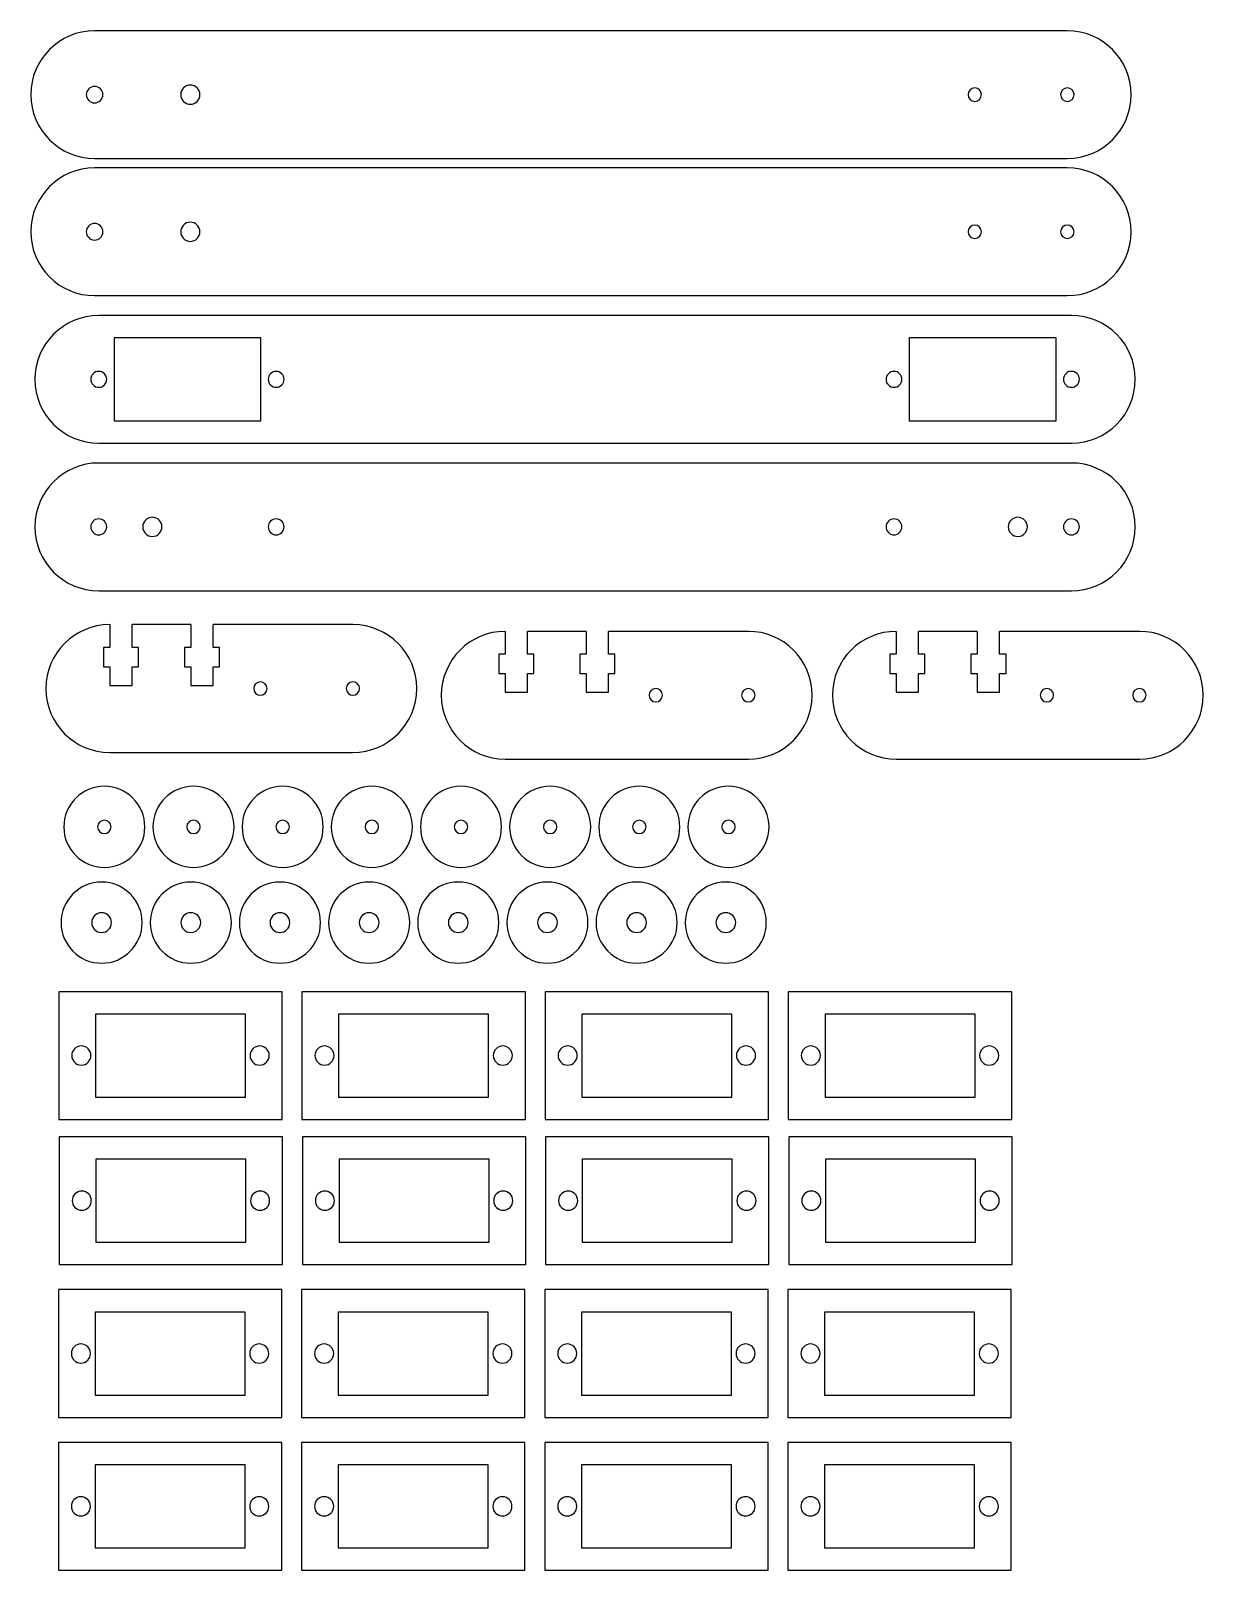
# Model space of a CAD drawing. Header units: inches. Extents: x 0.57 to 7.8, y -9.96 to -0.47.
import ezdxf

# ---------------------------------------------------------------- set-up
doc = ezdxf.new("R2010")
doc.units = ezdxf.units.IN
doc.header["$MEASUREMENT"] = 0
doc.layers.add('Layer 1', color=7, linetype='Continuous')

# ---------------------------------------------------------------- blocks, each defined once
blk = doc.blocks.new('block 3')
at = {"layer": 'Layer 1', "color": 7, "lineweight": 25}
blk.add_open_spline([(6.3498, -0.8625), (6.3498, -0.8396), (6.3684, -0.8211), (6.3912, -0.8211), (6.414, -0.8211), (6.4325, -0.8396), (6.4325, -0.8625), (6.4325, -0.8853), (6.414, -0.9038), (6.3912, -0.9038), (6.3684, -0.9038), (6.3498, -0.8853), (6.3498, -0.8625), (6.3498, -0.8625), (6.3498, -0.8625), (6.3498, -0.8625)], degree=3, knots=[0, 0, 0, 0, 1, 1, 1, 2, 2, 2, 3, 3, 3, 4, 4, 4, 5, 5, 5, 5], dxfattribs=at)
blk = doc.blocks.new('block 4')
at = {"layer": 'Layer 1', "color": 7, "lineweight": 25}
blk.add_open_spline([(1.4935, -0.8625), (1.4935, -0.8298), (1.52, -0.8034), (1.5526, -0.8034), (1.5852, -0.8034), (1.6117, -0.8298), (1.6117, -0.8625), (1.6117, -0.8951), (1.5852, -0.9215), (1.5526, -0.9215), (1.52, -0.9215), (1.4935, -0.8951), (1.4935, -0.8625), (1.4935, -0.8625), (1.4935, -0.8625), (1.4935, -0.8625)], degree=3, knots=[0, 0, 0, 0, 1, 1, 1, 2, 2, 2, 3, 3, 3, 4, 4, 4, 5, 5, 5, 5], dxfattribs=at)
blk = doc.blocks.new('block 5')
at = {"layer": 'Layer 1', "color": 7, "lineweight": 25}
blk.add_open_spline([(0.9109, -0.8625), (0.9109, -0.8342), (0.9338, -0.8113), (0.9621, -0.8113), (0.9903, -0.8113), (1.0132, -0.8342), (1.0132, -0.8625), (1.0132, -0.8907), (0.9903, -0.9136), (0.9621, -0.9136), (0.9338, -0.9136), (0.9109, -0.8907), (0.9109, -0.8625), (0.9109, -0.8625), (0.9109, -0.8625), (0.9109, -0.8625)], degree=3, knots=[0, 0, 0, 0, 1, 1, 1, 2, 2, 2, 3, 3, 3, 4, 4, 4, 5, 5, 5, 5], dxfattribs=at)
blk = doc.blocks.new('block 6')
at = {"layer": 'Layer 1', "color": 7, "lineweight": 25}
blk.add_open_spline([(6.9207, -0.8625), (6.9207, -0.8396), (6.9392, -0.8211), (6.9621, -0.8211), (6.9849, -0.8211), (7.0034, -0.8396), (7.0034, -0.8625), (7.0034, -0.8853), (6.9849, -0.9038), (6.9621, -0.9038), (6.9392, -0.9038), (6.9207, -0.8853), (6.9207, -0.8625), (6.9207, -0.8625), (6.9207, -0.8625), (6.9207, -0.8625)], degree=3, knots=[0, 0, 0, 0, 1, 1, 1, 2, 2, 2, 3, 3, 3, 4, 4, 4, 5, 5, 5, 5], dxfattribs=at)
blk = doc.blocks.new('block 7')
at = {"layer": 'Layer 1', "color": 7, "lineweight": 25}
blk.add_lwpolyline([(6.9621, -0.4688), (0.9621, -0.4688)], dxfattribs=at)
blk = doc.blocks.new('block 8')
at = {"layer": 'Layer 1', "color": 7, "lineweight": 25}
blk.add_lwpolyline([(0.9621, -1.2562), (6.9621, -1.2562)], dxfattribs=at)
blk = doc.blocks.new('block 9')
at = {"layer": 'Layer 1', "color": 7, "lineweight": 25}
blk.add_open_spline([(6.9621, -1.2562), (7.1795, -1.2562), (7.3558, -1.0799), (7.3558, -0.8625), (7.3558, -0.645), (7.1795, -0.4688), (6.9621, -0.4688)], degree=3, knots=[0, 0, 0, 0, 1, 1, 1, 2, 2, 2, 2], dxfattribs=at)
blk = doc.blocks.new('block 10')
at = {"layer": 'Layer 1', "color": 7, "lineweight": 25}
blk.add_open_spline([(0.9621, -0.4688), (0.7446, -0.4688), (0.5684, -0.645), (0.5684, -0.8625), (0.5684, -1.0799), (0.7446, -1.2562), (0.9621, -1.2562)], degree=3, knots=[0, 0, 0, 0, 1, 1, 1, 2, 2, 2, 2], dxfattribs=at)
blk = doc.blocks.new('block 2')
at = {"layer": 'Layer 1'}
for name in ['block 10', 'block 7', 'block 9', 'block 5', 'block 4', 'block 3', 'block 6', 'block 8']:
    blk.add_blockref(name, (0, 0), dxfattribs=at)
blk = doc.blocks.new('block 12')
at = {"layer": 'Layer 1', "color": 7, "lineweight": 25}
blk.add_open_spline([(6.3498, -1.708), (6.3498, -1.6851), (6.3684, -1.6666), (6.3912, -1.6666), (6.414, -1.6666), (6.4325, -1.6851), (6.4325, -1.708), (6.4325, -1.7308), (6.414, -1.7493), (6.3912, -1.7493), (6.3684, -1.7493), (6.3498, -1.7308), (6.3498, -1.708), (6.3498, -1.708), (6.3498, -1.708), (6.3498, -1.708)], degree=3, knots=[0, 0, 0, 0, 1, 1, 1, 2, 2, 2, 3, 3, 3, 4, 4, 4, 5, 5, 5, 5], dxfattribs=at)
blk = doc.blocks.new('block 13')
at = {"layer": 'Layer 1', "color": 7, "lineweight": 25}
blk.add_open_spline([(1.4935, -1.708), (1.4935, -1.6754), (1.52, -1.6489), (1.5526, -1.6489), (1.5852, -1.6489), (1.6117, -1.6754), (1.6117, -1.708), (1.6117, -1.7406), (1.5852, -1.767), (1.5526, -1.767), (1.52, -1.767), (1.4935, -1.7406), (1.4935, -1.708), (1.4935, -1.708), (1.4935, -1.708), (1.4935, -1.708)], degree=3, knots=[0, 0, 0, 0, 1, 1, 1, 2, 2, 2, 3, 3, 3, 4, 4, 4, 5, 5, 5, 5], dxfattribs=at)
blk = doc.blocks.new('block 14')
at = {"layer": 'Layer 1', "color": 7, "lineweight": 25}
blk.add_open_spline([(0.9109, -1.708), (0.9109, -1.6797), (0.9338, -1.6568), (0.9621, -1.6568), (0.9903, -1.6568), (1.0132, -1.6797), (1.0132, -1.708), (1.0132, -1.7362), (0.9903, -1.7592), (0.9621, -1.7592), (0.9338, -1.7592), (0.9109, -1.7362), (0.9109, -1.708), (0.9109, -1.708), (0.9109, -1.708), (0.9109, -1.708)], degree=3, knots=[0, 0, 0, 0, 1, 1, 1, 2, 2, 2, 3, 3, 3, 4, 4, 4, 5, 5, 5, 5], dxfattribs=at)
blk = doc.blocks.new('block 15')
at = {"layer": 'Layer 1', "color": 7, "lineweight": 25}
blk.add_open_spline([(6.9207, -1.708), (6.9207, -1.6851), (6.9392, -1.6666), (6.9621, -1.6666), (6.9849, -1.6666), (7.0034, -1.6851), (7.0034, -1.708), (7.0034, -1.7308), (6.9849, -1.7493), (6.9621, -1.7493), (6.9392, -1.7493), (6.9207, -1.7308), (6.9207, -1.708), (6.9207, -1.708), (6.9207, -1.708), (6.9207, -1.708)], degree=3, knots=[0, 0, 0, 0, 1, 1, 1, 2, 2, 2, 3, 3, 3, 4, 4, 4, 5, 5, 5, 5], dxfattribs=at)
blk = doc.blocks.new('block 16')
at = {"layer": 'Layer 1', "color": 7, "lineweight": 25}
blk.add_lwpolyline([(6.9621, -1.3143), (0.9621, -1.3143)], dxfattribs=at)
blk = doc.blocks.new('block 17')
at = {"layer": 'Layer 1', "color": 7, "lineweight": 25}
blk.add_lwpolyline([(0.9621, -2.1017), (6.9621, -2.1017)], dxfattribs=at)
blk = doc.blocks.new('block 18')
at = {"layer": 'Layer 1', "color": 7, "lineweight": 25}
blk.add_open_spline([(6.9621, -2.1017), (7.1795, -2.1017), (7.3558, -1.9254), (7.3558, -1.708), (7.3558, -1.4905), (7.1795, -1.3143), (6.9621, -1.3143)], degree=3, knots=[0, 0, 0, 0, 1, 1, 1, 2, 2, 2, 2], dxfattribs=at)
blk = doc.blocks.new('block 19')
at = {"layer": 'Layer 1', "color": 7, "lineweight": 25}
blk.add_open_spline([(0.9621, -1.3143), (0.7446, -1.3143), (0.5684, -1.4905), (0.5684, -1.708), (0.5684, -1.9254), (0.7446, -2.1017), (0.9621, -2.1017)], degree=3, knots=[0, 0, 0, 0, 1, 1, 1, 2, 2, 2, 2], dxfattribs=at)
blk = doc.blocks.new('block 11')
at = {"layer": 'Layer 1'}
for name in ['block 19', 'block 16', 'block 18', 'block 14', 'block 13', 'block 12', 'block 15', 'block 17']:
    blk.add_blockref(name, (0, 0), dxfattribs=at)
blk = doc.blocks.new('block 21')
at = {"layer": 'Layer 1', "color": 7, "lineweight": 25}
blk.add_open_spline([(6.9382, -2.6176), (6.9382, -2.5904), (6.9602, -2.5684), (6.9874, -2.5684), (7.0146, -2.5684), (7.0366, -2.5904), (7.0366, -2.6176), (7.0366, -2.6448), (7.0146, -2.6668), (6.9874, -2.6668), (6.9602, -2.6668), (6.9382, -2.6448), (6.9382, -2.6176), (6.9382, -2.6176), (6.9382, -2.6176), (6.9382, -2.6176)], degree=3, knots=[0, 0, 0, 0, 1, 1, 1, 2, 2, 2, 3, 3, 3, 4, 4, 4, 5, 5, 5, 5], dxfattribs=at)
blk = doc.blocks.new('block 22')
at = {"layer": 'Layer 1', "color": 7, "lineweight": 25}
blk.add_open_spline([(0.9382, -2.6176), (0.9382, -2.5904), (0.9602, -2.5684), (0.9874, -2.5684), (1.0146, -2.5684), (1.0366, -2.5904), (1.0366, -2.6176), (1.0366, -2.6448), (1.0146, -2.6668), (0.9874, -2.6668), (0.9602, -2.6668), (0.9382, -2.6448), (0.9382, -2.6176), (0.9382, -2.6176), (0.9382, -2.6176), (0.9382, -2.6176)], degree=3, knots=[0, 0, 0, 0, 1, 1, 1, 2, 2, 2, 3, 3, 3, 4, 4, 4, 5, 5, 5, 5], dxfattribs=at)
blk = doc.blocks.new('block 23')
at = {"layer": 'Layer 1', "color": 7, "lineweight": 25}
blk.add_open_spline([(2.0327, -2.6176), (2.0327, -2.5904), (2.0547, -2.5684), (2.0819, -2.5684), (2.1091, -2.5684), (2.1311, -2.5904), (2.1311, -2.6176), (2.1311, -2.6448), (2.1091, -2.6668), (2.0819, -2.6668), (2.0547, -2.6668), (2.0327, -2.6448), (2.0327, -2.6176), (2.0327, -2.6176), (2.0327, -2.6176), (2.0327, -2.6176)], degree=3, knots=[0, 0, 0, 0, 1, 1, 1, 2, 2, 2, 3, 3, 3, 4, 4, 4, 5, 5, 5, 5], dxfattribs=at)
blk = doc.blocks.new('block 24')
at = {"layer": 'Layer 1', "color": 7, "lineweight": 25}
blk.add_open_spline([(5.8437, -2.6176), (5.8437, -2.5904), (5.8658, -2.5684), (5.8929, -2.5684), (5.9201, -2.5684), (5.9421, -2.5904), (5.9421, -2.6176), (5.9421, -2.6448), (5.9201, -2.6668), (5.8929, -2.6668), (5.8658, -2.6668), (5.8437, -2.6448), (5.8437, -2.6176), (5.8437, -2.6176), (5.8437, -2.6176), (5.8437, -2.6176)], degree=3, knots=[0, 0, 0, 0, 1, 1, 1, 2, 2, 2, 3, 3, 3, 4, 4, 4, 5, 5, 5, 5], dxfattribs=at)
blk = doc.blocks.new('block 25')
at = {"layer": 'Layer 1', "color": 7, "lineweight": 25}
blk.add_lwpolyline([(1.0819, -2.3617), (1.0819, -2.8735)], dxfattribs=at)
blk = doc.blocks.new('block 26')
at = {"layer": 'Layer 1', "color": 7, "lineweight": 25}
blk.add_lwpolyline([(1.0819, -2.8735), (1.9874, -2.8735)], dxfattribs=at)
blk = doc.blocks.new('block 27')
at = {"layer": 'Layer 1', "color": 7, "lineweight": 25}
blk.add_lwpolyline([(1.9874, -2.8735), (1.9874, -2.3617)], dxfattribs=at)
blk = doc.blocks.new('block 28')
at = {"layer": 'Layer 1', "color": 7, "lineweight": 25}
blk.add_lwpolyline([(1.9874, -2.3617), (1.0819, -2.3617)], dxfattribs=at)
blk = doc.blocks.new('block 29')
at = {"layer": 'Layer 1', "color": 7, "lineweight": 25}
blk.add_lwpolyline([(6.9874, -2.2239), (0.9874, -2.2239)], dxfattribs=at)
blk = doc.blocks.new('block 30')
at = {"layer": 'Layer 1', "color": 7, "lineweight": 25}
blk.add_lwpolyline([(0.9874, -3.0113), (6.9874, -3.0113)], dxfattribs=at)
blk = doc.blocks.new('block 31')
at = {"layer": 'Layer 1', "color": 7, "lineweight": 25}
blk.add_lwpolyline([(5.9874, -2.3617), (5.9874, -2.8735)], dxfattribs=at)
blk = doc.blocks.new('block 32')
at = {"layer": 'Layer 1', "color": 7, "lineweight": 25}
blk.add_lwpolyline([(5.9874, -2.8735), (6.8929, -2.8735)], dxfattribs=at)
blk = doc.blocks.new('block 33')
at = {"layer": 'Layer 1', "color": 7, "lineweight": 25}
blk.add_lwpolyline([(6.8929, -2.8735), (6.8929, -2.3617)], dxfattribs=at)
blk = doc.blocks.new('block 34')
at = {"layer": 'Layer 1', "color": 7, "lineweight": 25}
blk.add_lwpolyline([(6.8929, -2.3617), (5.9874, -2.3617)], dxfattribs=at)
blk = doc.blocks.new('block 35')
at = {"layer": 'Layer 1', "color": 7, "lineweight": 25}
blk.add_open_spline([(6.9874, -3.0113), (7.2049, -3.0113), (7.3811, -2.835), (7.3811, -2.6176), (7.3811, -2.4001), (7.2049, -2.2239), (6.9874, -2.2239)], degree=3, knots=[0, 0, 0, 0, 1, 1, 1, 2, 2, 2, 2], dxfattribs=at)
blk = doc.blocks.new('block 36')
at = {"layer": 'Layer 1', "color": 7, "lineweight": 25}
blk.add_open_spline([(0.9874, -2.2239), (0.77, -2.2239), (0.5937, -2.4001), (0.5937, -2.6176), (0.5937, -2.835), (0.77, -3.0113), (0.9874, -3.0113)], degree=3, knots=[0, 0, 0, 0, 1, 1, 1, 2, 2, 2, 2], dxfattribs=at)
blk = doc.blocks.new('block 20')
at = {"layer": 'Layer 1'}
for name in ['block 36', 'block 29', 'block 35', 'block 25', 'block 28', 'block 27', 'block 31', 'block 34', 'block 33', 'block 22', 'block 23', 'block 24', 'block 21', 'block 26', 'block 32', 'block 30']:
    blk.add_blockref(name, (0, 0), dxfattribs=at)
blk = doc.blocks.new('block 38')
at = {"layer": 'Layer 1', "color": 7, "lineweight": 25}
blk.add_open_spline([(6.5977, -3.5272), (6.5977, -3.4946), (6.6241, -3.4681), (6.6567, -3.4681), (6.6893, -3.4681), (6.7158, -3.4946), (6.7158, -3.5272), (6.7158, -3.5598), (6.6893, -3.5862), (6.6567, -3.5862), (6.6241, -3.5862), (6.5977, -3.5598), (6.5977, -3.5272), (6.5977, -3.5272), (6.5977, -3.5272), (6.5977, -3.5272)], degree=3, knots=[0, 0, 0, 0, 1, 1, 1, 2, 2, 2, 3, 3, 3, 4, 4, 4, 5, 5, 5, 5], dxfattribs=at)
blk = doc.blocks.new('block 39')
at = {"layer": 'Layer 1', "color": 7, "lineweight": 25}
blk.add_open_spline([(5.8437, -3.5272), (5.8437, -3.5), (5.8658, -3.478), (5.8929, -3.478), (5.9201, -3.478), (5.9421, -3.5), (5.9421, -3.5272), (5.9421, -3.5544), (5.9201, -3.5764), (5.8929, -3.5764), (5.8658, -3.5764), (5.8437, -3.5544), (5.8437, -3.5272), (5.8437, -3.5272), (5.8437, -3.5272), (5.8437, -3.5272)], degree=3, knots=[0, 0, 0, 0, 1, 1, 1, 2, 2, 2, 3, 3, 3, 4, 4, 4, 5, 5, 5, 5], dxfattribs=at)
blk = doc.blocks.new('block 40')
at = {"layer": 'Layer 1', "color": 7, "lineweight": 25}
blk.add_open_spline([(1.2591, -3.5272), (1.2591, -3.4946), (1.2855, -3.4681), (1.3181, -3.4681), (1.3507, -3.4681), (1.3772, -3.4946), (1.3772, -3.5272), (1.3772, -3.5598), (1.3507, -3.5862), (1.3181, -3.5862), (1.2855, -3.5862), (1.2591, -3.5598), (1.2591, -3.5272), (1.2591, -3.5272), (1.2591, -3.5272), (1.2591, -3.5272)], degree=3, knots=[0, 0, 0, 0, 1, 1, 1, 2, 2, 2, 3, 3, 3, 4, 4, 4, 5, 5, 5, 5], dxfattribs=at)
blk = doc.blocks.new('block 41')
at = {"layer": 'Layer 1', "color": 7, "lineweight": 25}
blk.add_open_spline([(2.0327, -3.5272), (2.0327, -3.5), (2.0547, -3.478), (2.0819, -3.478), (2.1091, -3.478), (2.1311, -3.5), (2.1311, -3.5272), (2.1311, -3.5544), (2.1091, -3.5764), (2.0819, -3.5764), (2.0547, -3.5764), (2.0327, -3.5544), (2.0327, -3.5272), (2.0327, -3.5272), (2.0327, -3.5272), (2.0327, -3.5272)], degree=3, knots=[0, 0, 0, 0, 1, 1, 1, 2, 2, 2, 3, 3, 3, 4, 4, 4, 5, 5, 5, 5], dxfattribs=at)
blk = doc.blocks.new('block 42')
at = {"layer": 'Layer 1', "color": 7, "lineweight": 25}
blk.add_open_spline([(0.9382, -3.5272), (0.9382, -3.5), (0.9602, -3.478), (0.9874, -3.478), (1.0146, -3.478), (1.0366, -3.5), (1.0366, -3.5272), (1.0366, -3.5544), (1.0146, -3.5764), (0.9874, -3.5764), (0.9602, -3.5764), (0.9382, -3.5544), (0.9382, -3.5272), (0.9382, -3.5272), (0.9382, -3.5272), (0.9382, -3.5272)], degree=3, knots=[0, 0, 0, 0, 1, 1, 1, 2, 2, 2, 3, 3, 3, 4, 4, 4, 5, 5, 5, 5], dxfattribs=at)
blk = doc.blocks.new('block 43')
at = {"layer": 'Layer 1', "color": 7, "lineweight": 25}
blk.add_open_spline([(6.9382, -3.5272), (6.9382, -3.5), (6.9602, -3.478), (6.9874, -3.478), (7.0146, -3.478), (7.0366, -3.5), (7.0366, -3.5272), (7.0366, -3.5544), (7.0146, -3.5764), (6.9874, -3.5764), (6.9602, -3.5764), (6.9382, -3.5544), (6.9382, -3.5272), (6.9382, -3.5272), (6.9382, -3.5272), (6.9382, -3.5272)], degree=3, knots=[0, 0, 0, 0, 1, 1, 1, 2, 2, 2, 3, 3, 3, 4, 4, 4, 5, 5, 5, 5], dxfattribs=at)
blk = doc.blocks.new('block 44')
at = {"layer": 'Layer 1', "color": 7, "lineweight": 25}
blk.add_lwpolyline([(6.9874, -3.1335), (0.9874, -3.1335)], dxfattribs=at)
blk = doc.blocks.new('block 45')
at = {"layer": 'Layer 1', "color": 7, "lineweight": 25}
blk.add_lwpolyline([(0.9874, -3.9209), (6.9874, -3.9209)], dxfattribs=at)
blk = doc.blocks.new('block 46')
at = {"layer": 'Layer 1', "color": 7, "lineweight": 25}
blk.add_open_spline([(6.9874, -3.9209), (7.2049, -3.9209), (7.3811, -3.7446), (7.3811, -3.5272), (7.3811, -3.3097), (7.2049, -3.1335), (6.9874, -3.1335)], degree=3, knots=[0, 0, 0, 0, 1, 1, 1, 2, 2, 2, 2], dxfattribs=at)
blk = doc.blocks.new('block 47')
at = {"layer": 'Layer 1', "color": 7, "lineweight": 25}
blk.add_open_spline([(0.9874, -3.1335), (0.77, -3.1335), (0.5937, -3.3097), (0.5937, -3.5272), (0.5937, -3.7446), (0.77, -3.9209), (0.9874, -3.9209)], degree=3, knots=[0, 0, 0, 0, 1, 1, 1, 2, 2, 2, 2], dxfattribs=at)
blk = doc.blocks.new('block 37')
at = {"layer": 'Layer 1'}
for name in ['block 47', 'block 44', 'block 46', 'block 42', 'block 40', 'block 41', 'block 39', 'block 38', 'block 43', 'block 45']:
    blk.add_blockref(name, (0, 0), dxfattribs=at)
blk = doc.blocks.new('block 49')
at = {"layer": 'Layer 1', "color": 7, "lineweight": 25}
blk.add_open_spline([(1.9211, -6.7867), (1.9211, -6.7541), (1.9475, -6.7277), (1.9801, -6.7277), (2.0127, -6.7277), (2.0392, -6.7541), (2.0392, -6.7867), (2.0392, -6.8193), (2.0127, -6.8458), (1.9801, -6.8458), (1.9475, -6.8458), (1.9211, -6.8193), (1.9211, -6.7867), (1.9211, -6.7867), (1.9211, -6.7867), (1.9211, -6.7867)], degree=3, knots=[0, 0, 0, 0, 1, 1, 1, 2, 2, 2, 3, 3, 3, 4, 4, 4, 5, 5, 5, 5], dxfattribs=at)
blk = doc.blocks.new('block 50')
at = {"layer": 'Layer 1', "color": 7, "lineweight": 25}
blk.add_open_spline([(0.8211, -6.7867), (0.8211, -6.7541), (0.8475, -6.7277), (0.8801, -6.7277), (0.9127, -6.7277), (0.9392, -6.7541), (0.9392, -6.7867), (0.9392, -6.8193), (0.9127, -6.8458), (0.8801, -6.8458), (0.8475, -6.8458), (0.8211, -6.8193), (0.8211, -6.7867), (0.8211, -6.7867), (0.8211, -6.7867), (0.8211, -6.7867)], degree=3, knots=[0, 0, 0, 0, 1, 1, 1, 2, 2, 2, 3, 3, 3, 4, 4, 4, 5, 5, 5, 5], dxfattribs=at)
blk = doc.blocks.new('block 51')
at = {"layer": 'Layer 1', "color": 7, "lineweight": 25}
blk.add_lwpolyline([(0.9675, -7.0426), (1.8927, -7.0426)], dxfattribs=at)
blk = doc.blocks.new('block 52')
at = {"layer": 'Layer 1', "color": 7, "lineweight": 25}
blk.add_lwpolyline([(1.8927, -7.0426), (1.8927, -6.5308)], dxfattribs=at)
blk = doc.blocks.new('block 53')
at = {"layer": 'Layer 1', "color": 7, "lineweight": 25}
blk.add_lwpolyline([(0.9675, -6.5308), (0.9675, -7.0426)], dxfattribs=at)
blk = doc.blocks.new('block 54')
at = {"layer": 'Layer 1', "color": 7, "lineweight": 25}
blk.add_lwpolyline([(2.1191, -6.393), (0.7411, -6.393)], dxfattribs=at)
blk = doc.blocks.new('block 55')
at = {"layer": 'Layer 1', "color": 7, "lineweight": 25}
blk.add_lwpolyline([(2.1191, -7.1804), (2.1191, -6.393)], dxfattribs=at)
blk = doc.blocks.new('block 56')
at = {"layer": 'Layer 1', "color": 7, "lineweight": 25}
blk.add_lwpolyline([(0.7411, -7.1804), (2.1191, -7.1804)], dxfattribs=at)
blk = doc.blocks.new('block 57')
at = {"layer": 'Layer 1', "color": 7, "lineweight": 25}
blk.add_lwpolyline([(0.7411, -6.393), (0.7411, -7.1804)], dxfattribs=at)
blk = doc.blocks.new('block 58')
at = {"layer": 'Layer 1', "color": 7, "lineweight": 25}
blk.add_lwpolyline([(1.8927, -6.5308), (0.9675, -6.5308)], dxfattribs=at)
blk = doc.blocks.new('block 48')
at = {"layer": 'Layer 1'}
for name in ['block 54', 'block 57', 'block 55', 'block 53', 'block 58', 'block 52', 'block 50', 'block 49', 'block 51', 'block 56']:
    blk.add_blockref(name, (0, 0), dxfattribs=at)
blk = doc.blocks.new('block 60')
at = {"layer": 'Layer 1', "color": 7, "lineweight": 25}
blk.add_open_spline([(3.4211, -6.7867), (3.4211, -6.7541), (3.4475, -6.7277), (3.4801, -6.7277), (3.5127, -6.7277), (3.5392, -6.7541), (3.5392, -6.7867), (3.5392, -6.8193), (3.5127, -6.8458), (3.4801, -6.8458), (3.4475, -6.8458), (3.4211, -6.8193), (3.4211, -6.7867), (3.4211, -6.7867), (3.4211, -6.7867), (3.4211, -6.7867)], degree=3, knots=[0, 0, 0, 0, 1, 1, 1, 2, 2, 2, 3, 3, 3, 4, 4, 4, 5, 5, 5, 5], dxfattribs=at)
blk = doc.blocks.new('block 61')
at = {"layer": 'Layer 1', "color": 7, "lineweight": 25}
blk.add_open_spline([(2.3211, -6.7867), (2.3211, -6.7541), (2.3475, -6.7277), (2.3801, -6.7277), (2.4127, -6.7277), (2.4392, -6.7541), (2.4392, -6.7867), (2.4392, -6.8193), (2.4127, -6.8458), (2.3801, -6.8458), (2.3475, -6.8458), (2.3211, -6.8193), (2.3211, -6.7867), (2.3211, -6.7867), (2.3211, -6.7867), (2.3211, -6.7867)], degree=3, knots=[0, 0, 0, 0, 1, 1, 1, 2, 2, 2, 3, 3, 3, 4, 4, 4, 5, 5, 5, 5], dxfattribs=at)
blk = doc.blocks.new('block 62')
at = {"layer": 'Layer 1', "color": 7, "lineweight": 25}
blk.add_lwpolyline([(2.4675, -7.0426), (3.3927, -7.0426)], dxfattribs=at)
blk = doc.blocks.new('block 63')
at = {"layer": 'Layer 1', "color": 7, "lineweight": 25}
blk.add_lwpolyline([(3.3927, -7.0426), (3.3927, -6.5308)], dxfattribs=at)
blk = doc.blocks.new('block 64')
at = {"layer": 'Layer 1', "color": 7, "lineweight": 25}
blk.add_lwpolyline([(2.4675, -6.5308), (2.4675, -7.0426)], dxfattribs=at)
blk = doc.blocks.new('block 65')
at = {"layer": 'Layer 1', "color": 7, "lineweight": 25}
blk.add_lwpolyline([(3.6191, -6.393), (2.2411, -6.393)], dxfattribs=at)
blk = doc.blocks.new('block 66')
at = {"layer": 'Layer 1', "color": 7, "lineweight": 25}
blk.add_lwpolyline([(3.6191, -7.1804), (3.6191, -6.393)], dxfattribs=at)
blk = doc.blocks.new('block 67')
at = {"layer": 'Layer 1', "color": 7, "lineweight": 25}
blk.add_lwpolyline([(2.2411, -7.1804), (3.6191, -7.1804)], dxfattribs=at)
blk = doc.blocks.new('block 68')
at = {"layer": 'Layer 1', "color": 7, "lineweight": 25}
blk.add_lwpolyline([(2.2411, -6.393), (2.2411, -7.1804)], dxfattribs=at)
blk = doc.blocks.new('block 69')
at = {"layer": 'Layer 1', "color": 7, "lineweight": 25}
blk.add_lwpolyline([(3.3927, -6.5308), (2.4675, -6.5308)], dxfattribs=at)
blk = doc.blocks.new('block 59')
at = {"layer": 'Layer 1'}
for name in ['block 65', 'block 68', 'block 66', 'block 64', 'block 69', 'block 63', 'block 61', 'block 60', 'block 62', 'block 67']:
    blk.add_blockref(name, (0, 0), dxfattribs=at)
blk = doc.blocks.new('block 71')
at = {"layer": 'Layer 1', "color": 7, "lineweight": 25}
blk.add_open_spline([(4.9211, -6.7867), (4.9211, -6.7541), (4.9475, -6.7277), (4.9801, -6.7277), (5.0127, -6.7277), (5.0392, -6.7541), (5.0392, -6.7867), (5.0392, -6.8193), (5.0127, -6.8458), (4.9801, -6.8458), (4.9475, -6.8458), (4.9211, -6.8193), (4.9211, -6.7867), (4.9211, -6.7867), (4.9211, -6.7867), (4.9211, -6.7867)], degree=3, knots=[0, 0, 0, 0, 1, 1, 1, 2, 2, 2, 3, 3, 3, 4, 4, 4, 5, 5, 5, 5], dxfattribs=at)
blk = doc.blocks.new('block 72')
at = {"layer": 'Layer 1', "color": 7, "lineweight": 25}
blk.add_open_spline([(3.8211, -6.7867), (3.8211, -6.7541), (3.8475, -6.7277), (3.8801, -6.7277), (3.9127, -6.7277), (3.9392, -6.7541), (3.9392, -6.7867), (3.9392, -6.8193), (3.9127, -6.8458), (3.8801, -6.8458), (3.8475, -6.8458), (3.8211, -6.8193), (3.8211, -6.7867), (3.8211, -6.7867), (3.8211, -6.7867), (3.8211, -6.7867)], degree=3, knots=[0, 0, 0, 0, 1, 1, 1, 2, 2, 2, 3, 3, 3, 4, 4, 4, 5, 5, 5, 5], dxfattribs=at)
blk = doc.blocks.new('block 73')
at = {"layer": 'Layer 1', "color": 7, "lineweight": 25}
blk.add_lwpolyline([(3.9675, -7.0426), (4.8927, -7.0426)], dxfattribs=at)
blk = doc.blocks.new('block 74')
at = {"layer": 'Layer 1', "color": 7, "lineweight": 25}
blk.add_lwpolyline([(4.8927, -7.0426), (4.8927, -6.5308)], dxfattribs=at)
blk = doc.blocks.new('block 75')
at = {"layer": 'Layer 1', "color": 7, "lineweight": 25}
blk.add_lwpolyline([(3.9675, -6.5308), (3.9675, -7.0426)], dxfattribs=at)
blk = doc.blocks.new('block 76')
at = {"layer": 'Layer 1', "color": 7, "lineweight": 25}
blk.add_lwpolyline([(5.1191, -6.393), (3.7411, -6.393)], dxfattribs=at)
blk = doc.blocks.new('block 77')
at = {"layer": 'Layer 1', "color": 7, "lineweight": 25}
blk.add_lwpolyline([(5.1191, -7.1804), (5.1191, -6.393)], dxfattribs=at)
blk = doc.blocks.new('block 78')
at = {"layer": 'Layer 1', "color": 7, "lineweight": 25}
blk.add_lwpolyline([(3.7411, -7.1804), (5.1191, -7.1804)], dxfattribs=at)
blk = doc.blocks.new('block 79')
at = {"layer": 'Layer 1', "color": 7, "lineweight": 25}
blk.add_lwpolyline([(3.7411, -6.393), (3.7411, -7.1804)], dxfattribs=at)
blk = doc.blocks.new('block 80')
at = {"layer": 'Layer 1', "color": 7, "lineweight": 25}
blk.add_lwpolyline([(4.8927, -6.5308), (3.9675, -6.5308)], dxfattribs=at)
blk = doc.blocks.new('block 70')
at = {"layer": 'Layer 1'}
for name in ['block 76', 'block 79', 'block 77', 'block 75', 'block 80', 'block 74', 'block 72', 'block 71', 'block 73', 'block 78']:
    blk.add_blockref(name, (0, 0), dxfattribs=at)
blk = doc.blocks.new('block 82')
at = {"layer": 'Layer 1', "color": 7, "lineweight": 25}
blk.add_open_spline([(6.4211, -6.7867), (6.4211, -6.7541), (6.4475, -6.7277), (6.4801, -6.7277), (6.5127, -6.7277), (6.5392, -6.7541), (6.5392, -6.7867), (6.5392, -6.8193), (6.5127, -6.8458), (6.4801, -6.8458), (6.4475, -6.8458), (6.4211, -6.8193), (6.4211, -6.7867), (6.4211, -6.7867), (6.4211, -6.7867), (6.4211, -6.7867)], degree=3, knots=[0, 0, 0, 0, 1, 1, 1, 2, 2, 2, 3, 3, 3, 4, 4, 4, 5, 5, 5, 5], dxfattribs=at)
blk = doc.blocks.new('block 83')
at = {"layer": 'Layer 1', "color": 7, "lineweight": 25}
blk.add_open_spline([(5.3211, -6.7867), (5.3211, -6.7541), (5.3475, -6.7277), (5.3801, -6.7277), (5.4127, -6.7277), (5.4392, -6.7541), (5.4392, -6.7867), (5.4392, -6.8193), (5.4127, -6.8458), (5.3801, -6.8458), (5.3475, -6.8458), (5.3211, -6.8193), (5.3211, -6.7867), (5.3211, -6.7867), (5.3211, -6.7867), (5.3211, -6.7867)], degree=3, knots=[0, 0, 0, 0, 1, 1, 1, 2, 2, 2, 3, 3, 3, 4, 4, 4, 5, 5, 5, 5], dxfattribs=at)
blk = doc.blocks.new('block 84')
at = {"layer": 'Layer 1', "color": 7, "lineweight": 25}
blk.add_lwpolyline([(5.4675, -7.0426), (6.3927, -7.0426)], dxfattribs=at)
blk = doc.blocks.new('block 85')
at = {"layer": 'Layer 1', "color": 7, "lineweight": 25}
blk.add_lwpolyline([(6.3927, -7.0426), (6.3927, -6.5308)], dxfattribs=at)
blk = doc.blocks.new('block 86')
at = {"layer": 'Layer 1', "color": 7, "lineweight": 25}
blk.add_lwpolyline([(5.4675, -6.5308), (5.4675, -7.0426)], dxfattribs=at)
blk = doc.blocks.new('block 87')
at = {"layer": 'Layer 1', "color": 7, "lineweight": 25}
blk.add_lwpolyline([(6.6191, -6.393), (5.2411, -6.393)], dxfattribs=at)
blk = doc.blocks.new('block 88')
at = {"layer": 'Layer 1', "color": 7, "lineweight": 25}
blk.add_lwpolyline([(6.6191, -7.1804), (6.6191, -6.393)], dxfattribs=at)
blk = doc.blocks.new('block 89')
at = {"layer": 'Layer 1', "color": 7, "lineweight": 25}
blk.add_lwpolyline([(5.2411, -7.1804), (6.6191, -7.1804)], dxfattribs=at)
blk = doc.blocks.new('block 90')
at = {"layer": 'Layer 1', "color": 7, "lineweight": 25}
blk.add_lwpolyline([(5.2411, -6.393), (5.2411, -7.1804)], dxfattribs=at)
blk = doc.blocks.new('block 91')
at = {"layer": 'Layer 1', "color": 7, "lineweight": 25}
blk.add_lwpolyline([(6.3927, -6.5308), (5.4675, -6.5308)], dxfattribs=at)
blk = doc.blocks.new('block 81')
at = {"layer": 'Layer 1'}
for name in ['block 87', 'block 90', 'block 88', 'block 86', 'block 91', 'block 85', 'block 83', 'block 82', 'block 84', 'block 89']:
    blk.add_blockref(name, (0, 0), dxfattribs=at)
blk = doc.blocks.new('block 93')
at = {"layer": 'Layer 1', "color": 7, "lineweight": 25}
blk.add_open_spline([(1.9238, -7.6815), (1.9238, -7.6489), (1.9502, -7.6225), (1.9828, -7.6225), (2.0155, -7.6225), (2.0419, -7.6489), (2.0419, -7.6815), (2.0419, -7.7141), (2.0155, -7.7406), (1.9828, -7.7406), (1.9502, -7.7406), (1.9238, -7.7141), (1.9238, -7.6815), (1.9238, -7.6815), (1.9238, -7.6815), (1.9238, -7.6815)], degree=3, knots=[0, 0, 0, 0, 1, 1, 1, 2, 2, 2, 3, 3, 3, 4, 4, 4, 5, 5, 5, 5], dxfattribs=at)
blk = doc.blocks.new('block 94')
at = {"layer": 'Layer 1', "color": 7, "lineweight": 25}
blk.add_open_spline([(0.8238, -7.6815), (0.8238, -7.6489), (0.8502, -7.6225), (0.8828, -7.6225), (0.9155, -7.6225), (0.9419, -7.6489), (0.9419, -7.6815), (0.9419, -7.7141), (0.9155, -7.7406), (0.8828, -7.7406), (0.8502, -7.7406), (0.8238, -7.7141), (0.8238, -7.6815), (0.8238, -7.6815), (0.8238, -7.6815), (0.8238, -7.6815)], degree=3, knots=[0, 0, 0, 0, 1, 1, 1, 2, 2, 2, 3, 3, 3, 4, 4, 4, 5, 5, 5, 5], dxfattribs=at)
blk = doc.blocks.new('block 95')
at = {"layer": 'Layer 1', "color": 7, "lineweight": 25}
blk.add_lwpolyline([(0.9702, -7.9374), (1.8954, -7.9374)], dxfattribs=at)
blk = doc.blocks.new('block 96')
at = {"layer": 'Layer 1', "color": 7, "lineweight": 25}
blk.add_lwpolyline([(1.8954, -7.9374), (1.8954, -7.4256)], dxfattribs=at)
blk = doc.blocks.new('block 97')
at = {"layer": 'Layer 1', "color": 7, "lineweight": 25}
blk.add_lwpolyline([(0.9702, -7.4256), (0.9702, -7.9374)], dxfattribs=at)
blk = doc.blocks.new('block 98')
at = {"layer": 'Layer 1', "color": 7, "lineweight": 25}
blk.add_lwpolyline([(2.1218, -7.2878), (0.7439, -7.2878)], dxfattribs=at)
blk = doc.blocks.new('block 99')
at = {"layer": 'Layer 1', "color": 7, "lineweight": 25}
blk.add_lwpolyline([(2.1218, -8.0752), (2.1218, -7.2878)], dxfattribs=at)
blk = doc.blocks.new('block 100')
at = {"layer": 'Layer 1', "color": 7, "lineweight": 25}
blk.add_lwpolyline([(0.7439, -8.0752), (2.1218, -8.0752)], dxfattribs=at)
blk = doc.blocks.new('block 101')
at = {"layer": 'Layer 1', "color": 7, "lineweight": 25}
blk.add_lwpolyline([(0.7439, -7.2878), (0.7439, -8.0752)], dxfattribs=at)
blk = doc.blocks.new('block 102')
at = {"layer": 'Layer 1', "color": 7, "lineweight": 25}
blk.add_lwpolyline([(1.8954, -7.4256), (0.9702, -7.4256)], dxfattribs=at)
blk = doc.blocks.new('block 92')
at = {"layer": 'Layer 1'}
for name in ['block 98', 'block 101', 'block 99', 'block 97', 'block 102', 'block 96', 'block 94', 'block 93', 'block 95', 'block 100']:
    blk.add_blockref(name, (0, 0), dxfattribs=at)
blk = doc.blocks.new('block 104')
at = {"layer": 'Layer 1', "color": 7, "lineweight": 25}
blk.add_open_spline([(3.4238, -7.6815), (3.4238, -7.6489), (3.4502, -7.6225), (3.4828, -7.6225), (3.5155, -7.6225), (3.5419, -7.6489), (3.5419, -7.6815), (3.5419, -7.7141), (3.5155, -7.7406), (3.4828, -7.7406), (3.4502, -7.7406), (3.4238, -7.7141), (3.4238, -7.6815), (3.4238, -7.6815), (3.4238, -7.6815), (3.4238, -7.6815)], degree=3, knots=[0, 0, 0, 0, 1, 1, 1, 2, 2, 2, 3, 3, 3, 4, 4, 4, 5, 5, 5, 5], dxfattribs=at)
blk = doc.blocks.new('block 105')
at = {"layer": 'Layer 1', "color": 7, "lineweight": 25}
blk.add_open_spline([(2.3238, -7.6815), (2.3238, -7.6489), (2.3502, -7.6225), (2.3828, -7.6225), (2.4155, -7.6225), (2.4419, -7.6489), (2.4419, -7.6815), (2.4419, -7.7141), (2.4155, -7.7406), (2.3828, -7.7406), (2.3502, -7.7406), (2.3238, -7.7141), (2.3238, -7.6815), (2.3238, -7.6815), (2.3238, -7.6815), (2.3238, -7.6815)], degree=3, knots=[0, 0, 0, 0, 1, 1, 1, 2, 2, 2, 3, 3, 3, 4, 4, 4, 5, 5, 5, 5], dxfattribs=at)
blk = doc.blocks.new('block 106')
at = {"layer": 'Layer 1', "color": 7, "lineweight": 25}
blk.add_lwpolyline([(2.4702, -7.9374), (3.3954, -7.9374)], dxfattribs=at)
blk = doc.blocks.new('block 107')
at = {"layer": 'Layer 1', "color": 7, "lineweight": 25}
blk.add_lwpolyline([(3.3954, -7.9374), (3.3954, -7.4256)], dxfattribs=at)
blk = doc.blocks.new('block 108')
at = {"layer": 'Layer 1', "color": 7, "lineweight": 25}
blk.add_lwpolyline([(2.4702, -7.4256), (2.4702, -7.9374)], dxfattribs=at)
blk = doc.blocks.new('block 109')
at = {"layer": 'Layer 1', "color": 7, "lineweight": 25}
blk.add_lwpolyline([(3.6218, -7.2878), (2.2439, -7.2878)], dxfattribs=at)
blk = doc.blocks.new('block 110')
at = {"layer": 'Layer 1', "color": 7, "lineweight": 25}
blk.add_lwpolyline([(3.6218, -8.0752), (3.6218, -7.2878)], dxfattribs=at)
blk = doc.blocks.new('block 111')
at = {"layer": 'Layer 1', "color": 7, "lineweight": 25}
blk.add_lwpolyline([(2.2439, -8.0752), (3.6218, -8.0752)], dxfattribs=at)
blk = doc.blocks.new('block 112')
at = {"layer": 'Layer 1', "color": 7, "lineweight": 25}
blk.add_lwpolyline([(2.2439, -7.2878), (2.2439, -8.0752)], dxfattribs=at)
blk = doc.blocks.new('block 113')
at = {"layer": 'Layer 1', "color": 7, "lineweight": 25}
blk.add_lwpolyline([(3.3954, -7.4256), (2.4702, -7.4256)], dxfattribs=at)
blk = doc.blocks.new('block 103')
at = {"layer": 'Layer 1'}
for name in ['block 109', 'block 112', 'block 110', 'block 108', 'block 113', 'block 107', 'block 105', 'block 104', 'block 106', 'block 111']:
    blk.add_blockref(name, (0, 0), dxfattribs=at)
blk = doc.blocks.new('block 115')
at = {"layer": 'Layer 1', "color": 7, "lineweight": 25}
blk.add_open_spline([(4.9238, -7.6815), (4.9238, -7.6489), (4.9502, -7.6225), (4.9828, -7.6225), (5.0155, -7.6225), (5.0419, -7.6489), (5.0419, -7.6815), (5.0419, -7.7141), (5.0155, -7.7406), (4.9828, -7.7406), (4.9502, -7.7406), (4.9238, -7.7141), (4.9238, -7.6815), (4.9238, -7.6815), (4.9238, -7.6815), (4.9238, -7.6815)], degree=3, knots=[0, 0, 0, 0, 1, 1, 1, 2, 2, 2, 3, 3, 3, 4, 4, 4, 5, 5, 5, 5], dxfattribs=at)
blk = doc.blocks.new('block 116')
at = {"layer": 'Layer 1', "color": 7, "lineweight": 25}
blk.add_open_spline([(3.8238, -7.6815), (3.8238, -7.6489), (3.8502, -7.6225), (3.8828, -7.6225), (3.9155, -7.6225), (3.9419, -7.6489), (3.9419, -7.6815), (3.9419, -7.7141), (3.9155, -7.7406), (3.8828, -7.7406), (3.8502, -7.7406), (3.8238, -7.7141), (3.8238, -7.6815), (3.8238, -7.6815), (3.8238, -7.6815), (3.8238, -7.6815)], degree=3, knots=[0, 0, 0, 0, 1, 1, 1, 2, 2, 2, 3, 3, 3, 4, 4, 4, 5, 5, 5, 5], dxfattribs=at)
blk = doc.blocks.new('block 117')
at = {"layer": 'Layer 1', "color": 7, "lineweight": 25}
blk.add_lwpolyline([(3.9702, -7.9374), (4.8954, -7.9374)], dxfattribs=at)
blk = doc.blocks.new('block 118')
at = {"layer": 'Layer 1', "color": 7, "lineweight": 25}
blk.add_lwpolyline([(4.8954, -7.9374), (4.8954, -7.4256)], dxfattribs=at)
blk = doc.blocks.new('block 119')
at = {"layer": 'Layer 1', "color": 7, "lineweight": 25}
blk.add_lwpolyline([(3.9702, -7.4256), (3.9702, -7.9374)], dxfattribs=at)
blk = doc.blocks.new('block 120')
at = {"layer": 'Layer 1', "color": 7, "lineweight": 25}
blk.add_lwpolyline([(5.1218, -7.2878), (3.7439, -7.2878)], dxfattribs=at)
blk = doc.blocks.new('block 121')
at = {"layer": 'Layer 1', "color": 7, "lineweight": 25}
blk.add_lwpolyline([(5.1218, -8.0752), (5.1218, -7.2878)], dxfattribs=at)
blk = doc.blocks.new('block 122')
at = {"layer": 'Layer 1', "color": 7, "lineweight": 25}
blk.add_lwpolyline([(3.7439, -8.0752), (5.1218, -8.0752)], dxfattribs=at)
blk = doc.blocks.new('block 123')
at = {"layer": 'Layer 1', "color": 7, "lineweight": 25}
blk.add_lwpolyline([(3.7439, -7.2878), (3.7439, -8.0752)], dxfattribs=at)
blk = doc.blocks.new('block 124')
at = {"layer": 'Layer 1', "color": 7, "lineweight": 25}
blk.add_lwpolyline([(4.8954, -7.4256), (3.9702, -7.4256)], dxfattribs=at)
blk = doc.blocks.new('block 114')
at = {"layer": 'Layer 1'}
for name in ['block 120', 'block 123', 'block 121', 'block 119', 'block 124', 'block 118', 'block 116', 'block 115', 'block 117', 'block 122']:
    blk.add_blockref(name, (0, 0), dxfattribs=at)
blk = doc.blocks.new('block 126')
at = {"layer": 'Layer 1', "color": 7, "lineweight": 25}
blk.add_open_spline([(6.4238, -7.6815), (6.4238, -7.6489), (6.4502, -7.6225), (6.4828, -7.6225), (6.5155, -7.6225), (6.5419, -7.6489), (6.5419, -7.6815), (6.5419, -7.7141), (6.5155, -7.7406), (6.4828, -7.7406), (6.4502, -7.7406), (6.4238, -7.7141), (6.4238, -7.6815), (6.4238, -7.6815), (6.4238, -7.6815), (6.4238, -7.6815)], degree=3, knots=[0, 0, 0, 0, 1, 1, 1, 2, 2, 2, 3, 3, 3, 4, 4, 4, 5, 5, 5, 5], dxfattribs=at)
blk = doc.blocks.new('block 127')
at = {"layer": 'Layer 1', "color": 7, "lineweight": 25}
blk.add_open_spline([(5.3238, -7.6815), (5.3238, -7.6489), (5.3502, -7.6225), (5.3828, -7.6225), (5.4155, -7.6225), (5.4419, -7.6489), (5.4419, -7.6815), (5.4419, -7.7141), (5.4155, -7.7406), (5.3828, -7.7406), (5.3502, -7.7406), (5.3238, -7.7141), (5.3238, -7.6815), (5.3238, -7.6815), (5.3238, -7.6815), (5.3238, -7.6815)], degree=3, knots=[0, 0, 0, 0, 1, 1, 1, 2, 2, 2, 3, 3, 3, 4, 4, 4, 5, 5, 5, 5], dxfattribs=at)
blk = doc.blocks.new('block 128')
at = {"layer": 'Layer 1', "color": 7, "lineweight": 25}
blk.add_lwpolyline([(5.4702, -7.9374), (6.3954, -7.9374)], dxfattribs=at)
blk = doc.blocks.new('block 129')
at = {"layer": 'Layer 1', "color": 7, "lineweight": 25}
blk.add_lwpolyline([(6.3954, -7.9374), (6.3954, -7.4256)], dxfattribs=at)
blk = doc.blocks.new('block 130')
at = {"layer": 'Layer 1', "color": 7, "lineweight": 25}
blk.add_lwpolyline([(5.4702, -7.4256), (5.4702, -7.9374)], dxfattribs=at)
blk = doc.blocks.new('block 131')
at = {"layer": 'Layer 1', "color": 7, "lineweight": 25}
blk.add_lwpolyline([(6.6218, -7.2878), (5.2439, -7.2878)], dxfattribs=at)
blk = doc.blocks.new('block 132')
at = {"layer": 'Layer 1', "color": 7, "lineweight": 25}
blk.add_lwpolyline([(6.6218, -8.0752), (6.6218, -7.2878)], dxfattribs=at)
blk = doc.blocks.new('block 133')
at = {"layer": 'Layer 1', "color": 7, "lineweight": 25}
blk.add_lwpolyline([(5.2439, -8.0752), (6.6218, -8.0752)], dxfattribs=at)
blk = doc.blocks.new('block 134')
at = {"layer": 'Layer 1', "color": 7, "lineweight": 25}
blk.add_lwpolyline([(5.2439, -7.2878), (5.2439, -8.0752)], dxfattribs=at)
blk = doc.blocks.new('block 135')
at = {"layer": 'Layer 1', "color": 7, "lineweight": 25}
blk.add_lwpolyline([(6.3954, -7.4256), (5.4702, -7.4256)], dxfattribs=at)
blk = doc.blocks.new('block 125')
at = {"layer": 'Layer 1'}
for name in ['block 131', 'block 134', 'block 132', 'block 130', 'block 135', 'block 129', 'block 127', 'block 126', 'block 128', 'block 133']:
    blk.add_blockref(name, (0, 0), dxfattribs=at)
blk = doc.blocks.new('block 137')
at = {"layer": 'Layer 1', "color": 7, "lineweight": 25}
blk.add_open_spline([(1.9186, -8.6238), (1.9186, -8.5912), (1.945, -8.5647), (1.9776, -8.5647), (2.0102, -8.5647), (2.0367, -8.5912), (2.0367, -8.6238), (2.0367, -8.6564), (2.0102, -8.6829), (1.9776, -8.6829), (1.945, -8.6829), (1.9186, -8.6564), (1.9186, -8.6238), (1.9186, -8.6238), (1.9186, -8.6238), (1.9186, -8.6238)], degree=3, knots=[0, 0, 0, 0, 1, 1, 1, 2, 2, 2, 3, 3, 3, 4, 4, 4, 5, 5, 5, 5], dxfattribs=at)
blk = doc.blocks.new('block 138')
at = {"layer": 'Layer 1', "color": 7, "lineweight": 25}
blk.add_open_spline([(0.8186, -8.6238), (0.8186, -8.5912), (0.845, -8.5647), (0.8776, -8.5647), (0.9102, -8.5647), (0.9367, -8.5912), (0.9367, -8.6238), (0.9367, -8.6564), (0.9102, -8.6829), (0.8776, -8.6829), (0.845, -8.6829), (0.8186, -8.6564), (0.8186, -8.6238), (0.8186, -8.6238), (0.8186, -8.6238), (0.8186, -8.6238)], degree=3, knots=[0, 0, 0, 0, 1, 1, 1, 2, 2, 2, 3, 3, 3, 4, 4, 4, 5, 5, 5, 5], dxfattribs=at)
blk = doc.blocks.new('block 139')
at = {"layer": 'Layer 1', "color": 7, "lineweight": 25}
blk.add_lwpolyline([(0.965, -8.8797), (1.8902, -8.8797)], dxfattribs=at)
blk = doc.blocks.new('block 140')
at = {"layer": 'Layer 1', "color": 7, "lineweight": 25}
blk.add_lwpolyline([(1.8902, -8.8797), (1.8902, -8.3679)], dxfattribs=at)
blk = doc.blocks.new('block 141')
at = {"layer": 'Layer 1', "color": 7, "lineweight": 25}
blk.add_lwpolyline([(0.965, -8.3679), (0.965, -8.8797)], dxfattribs=at)
blk = doc.blocks.new('block 142')
at = {"layer": 'Layer 1', "color": 7, "lineweight": 25}
blk.add_lwpolyline([(2.1166, -8.2301), (0.7386, -8.2301)], dxfattribs=at)
blk = doc.blocks.new('block 143')
at = {"layer": 'Layer 1', "color": 7, "lineweight": 25}
blk.add_lwpolyline([(2.1166, -9.0175), (2.1166, -8.2301)], dxfattribs=at)
blk = doc.blocks.new('block 144')
at = {"layer": 'Layer 1', "color": 7, "lineweight": 25}
blk.add_lwpolyline([(0.7386, -9.0175), (2.1166, -9.0175)], dxfattribs=at)
blk = doc.blocks.new('block 145')
at = {"layer": 'Layer 1', "color": 7, "lineweight": 25}
blk.add_lwpolyline([(0.7386, -8.2301), (0.7386, -9.0175)], dxfattribs=at)
blk = doc.blocks.new('block 146')
at = {"layer": 'Layer 1', "color": 7, "lineweight": 25}
blk.add_lwpolyline([(1.8902, -8.3679), (0.965, -8.3679)], dxfattribs=at)
blk = doc.blocks.new('block 136')
at = {"layer": 'Layer 1'}
for name in ['block 142', 'block 145', 'block 143', 'block 141', 'block 146', 'block 140', 'block 138', 'block 137', 'block 139', 'block 144']:
    blk.add_blockref(name, (0, 0), dxfattribs=at)
blk = doc.blocks.new('block 148')
at = {"layer": 'Layer 1', "color": 7, "lineweight": 25}
blk.add_open_spline([(3.4186, -8.6238), (3.4186, -8.5912), (3.445, -8.5647), (3.4776, -8.5647), (3.5102, -8.5647), (3.5367, -8.5912), (3.5367, -8.6238), (3.5367, -8.6564), (3.5102, -8.6829), (3.4776, -8.6829), (3.445, -8.6829), (3.4186, -8.6564), (3.4186, -8.6238), (3.4186, -8.6238), (3.4186, -8.6238), (3.4186, -8.6238)], degree=3, knots=[0, 0, 0, 0, 1, 1, 1, 2, 2, 2, 3, 3, 3, 4, 4, 4, 5, 5, 5, 5], dxfattribs=at)
blk = doc.blocks.new('block 149')
at = {"layer": 'Layer 1', "color": 7, "lineweight": 25}
blk.add_open_spline([(2.3186, -8.6238), (2.3186, -8.5912), (2.345, -8.5647), (2.3776, -8.5647), (2.4102, -8.5647), (2.4367, -8.5912), (2.4367, -8.6238), (2.4367, -8.6564), (2.4102, -8.6829), (2.3776, -8.6829), (2.345, -8.6829), (2.3186, -8.6564), (2.3186, -8.6238), (2.3186, -8.6238), (2.3186, -8.6238), (2.3186, -8.6238)], degree=3, knots=[0, 0, 0, 0, 1, 1, 1, 2, 2, 2, 3, 3, 3, 4, 4, 4, 5, 5, 5, 5], dxfattribs=at)
blk = doc.blocks.new('block 150')
at = {"layer": 'Layer 1', "color": 7, "lineweight": 25}
blk.add_lwpolyline([(2.465, -8.8797), (3.3902, -8.8797)], dxfattribs=at)
blk = doc.blocks.new('block 151')
at = {"layer": 'Layer 1', "color": 7, "lineweight": 25}
blk.add_lwpolyline([(3.3902, -8.8797), (3.3902, -8.3679)], dxfattribs=at)
blk = doc.blocks.new('block 152')
at = {"layer": 'Layer 1', "color": 7, "lineweight": 25}
blk.add_lwpolyline([(2.465, -8.3679), (2.465, -8.8797)], dxfattribs=at)
blk = doc.blocks.new('block 153')
at = {"layer": 'Layer 1', "color": 7, "lineweight": 25}
blk.add_lwpolyline([(3.6166, -8.2301), (2.2386, -8.2301)], dxfattribs=at)
blk = doc.blocks.new('block 154')
at = {"layer": 'Layer 1', "color": 7, "lineweight": 25}
blk.add_lwpolyline([(3.6166, -9.0175), (3.6166, -8.2301)], dxfattribs=at)
blk = doc.blocks.new('block 155')
at = {"layer": 'Layer 1', "color": 7, "lineweight": 25}
blk.add_lwpolyline([(2.2386, -9.0175), (3.6166, -9.0175)], dxfattribs=at)
blk = doc.blocks.new('block 156')
at = {"layer": 'Layer 1', "color": 7, "lineweight": 25}
blk.add_lwpolyline([(2.2386, -8.2301), (2.2386, -9.0175)], dxfattribs=at)
blk = doc.blocks.new('block 157')
at = {"layer": 'Layer 1', "color": 7, "lineweight": 25}
blk.add_lwpolyline([(3.3902, -8.3679), (2.465, -8.3679)], dxfattribs=at)
blk = doc.blocks.new('block 147')
at = {"layer": 'Layer 1'}
for name in ['block 153', 'block 156', 'block 154', 'block 152', 'block 157', 'block 151', 'block 149', 'block 148', 'block 150', 'block 155']:
    blk.add_blockref(name, (0, 0), dxfattribs=at)
blk = doc.blocks.new('block 159')
at = {"layer": 'Layer 1', "color": 7, "lineweight": 25}
blk.add_open_spline([(4.9186, -8.6238), (4.9186, -8.5912), (4.945, -8.5647), (4.9776, -8.5647), (5.0102, -8.5647), (5.0367, -8.5912), (5.0367, -8.6238), (5.0367, -8.6564), (5.0102, -8.6829), (4.9776, -8.6829), (4.945, -8.6829), (4.9186, -8.6564), (4.9186, -8.6238), (4.9186, -8.6238), (4.9186, -8.6238), (4.9186, -8.6238)], degree=3, knots=[0, 0, 0, 0, 1, 1, 1, 2, 2, 2, 3, 3, 3, 4, 4, 4, 5, 5, 5, 5], dxfattribs=at)
blk = doc.blocks.new('block 160')
at = {"layer": 'Layer 1', "color": 7, "lineweight": 25}
blk.add_open_spline([(3.8186, -8.6238), (3.8186, -8.5912), (3.845, -8.5647), (3.8776, -8.5647), (3.9102, -8.5647), (3.9367, -8.5912), (3.9367, -8.6238), (3.9367, -8.6564), (3.9102, -8.6829), (3.8776, -8.6829), (3.845, -8.6829), (3.8186, -8.6564), (3.8186, -8.6238), (3.8186, -8.6238), (3.8186, -8.6238), (3.8186, -8.6238)], degree=3, knots=[0, 0, 0, 0, 1, 1, 1, 2, 2, 2, 3, 3, 3, 4, 4, 4, 5, 5, 5, 5], dxfattribs=at)
blk = doc.blocks.new('block 161')
at = {"layer": 'Layer 1', "color": 7, "lineweight": 25}
blk.add_lwpolyline([(3.965, -8.8797), (4.8902, -8.8797)], dxfattribs=at)
blk = doc.blocks.new('block 162')
at = {"layer": 'Layer 1', "color": 7, "lineweight": 25}
blk.add_lwpolyline([(4.8902, -8.8797), (4.8902, -8.3679)], dxfattribs=at)
blk = doc.blocks.new('block 163')
at = {"layer": 'Layer 1', "color": 7, "lineweight": 25}
blk.add_lwpolyline([(3.965, -8.3679), (3.965, -8.8797)], dxfattribs=at)
blk = doc.blocks.new('block 164')
at = {"layer": 'Layer 1', "color": 7, "lineweight": 25}
blk.add_lwpolyline([(5.1166, -8.2301), (3.7386, -8.2301)], dxfattribs=at)
blk = doc.blocks.new('block 165')
at = {"layer": 'Layer 1', "color": 7, "lineweight": 25}
blk.add_lwpolyline([(5.1166, -9.0175), (5.1166, -8.2301)], dxfattribs=at)
blk = doc.blocks.new('block 166')
at = {"layer": 'Layer 1', "color": 7, "lineweight": 25}
blk.add_lwpolyline([(3.7386, -9.0175), (5.1166, -9.0175)], dxfattribs=at)
blk = doc.blocks.new('block 167')
at = {"layer": 'Layer 1', "color": 7, "lineweight": 25}
blk.add_lwpolyline([(3.7386, -8.2301), (3.7386, -9.0175)], dxfattribs=at)
blk = doc.blocks.new('block 168')
at = {"layer": 'Layer 1', "color": 7, "lineweight": 25}
blk.add_lwpolyline([(4.8902, -8.3679), (3.965, -8.3679)], dxfattribs=at)
blk = doc.blocks.new('block 158')
at = {"layer": 'Layer 1'}
for name in ['block 164', 'block 167', 'block 165', 'block 163', 'block 168', 'block 162', 'block 160', 'block 159', 'block 161', 'block 166']:
    blk.add_blockref(name, (0, 0), dxfattribs=at)
blk = doc.blocks.new('block 170')
at = {"layer": 'Layer 1', "color": 7, "lineweight": 25}
blk.add_open_spline([(6.4186, -8.6238), (6.4186, -8.5912), (6.445, -8.5647), (6.4776, -8.5647), (6.5102, -8.5647), (6.5367, -8.5912), (6.5367, -8.6238), (6.5367, -8.6564), (6.5102, -8.6829), (6.4776, -8.6829), (6.445, -8.6829), (6.4186, -8.6564), (6.4186, -8.6238), (6.4186, -8.6238), (6.4186, -8.6238), (6.4186, -8.6238)], degree=3, knots=[0, 0, 0, 0, 1, 1, 1, 2, 2, 2, 3, 3, 3, 4, 4, 4, 5, 5, 5, 5], dxfattribs=at)
blk = doc.blocks.new('block 171')
at = {"layer": 'Layer 1', "color": 7, "lineweight": 25}
blk.add_open_spline([(5.3186, -8.6238), (5.3186, -8.5912), (5.345, -8.5647), (5.3776, -8.5647), (5.4102, -8.5647), (5.4367, -8.5912), (5.4367, -8.6238), (5.4367, -8.6564), (5.4102, -8.6829), (5.3776, -8.6829), (5.345, -8.6829), (5.3186, -8.6564), (5.3186, -8.6238), (5.3186, -8.6238), (5.3186, -8.6238), (5.3186, -8.6238)], degree=3, knots=[0, 0, 0, 0, 1, 1, 1, 2, 2, 2, 3, 3, 3, 4, 4, 4, 5, 5, 5, 5], dxfattribs=at)
blk = doc.blocks.new('block 172')
at = {"layer": 'Layer 1', "color": 7, "lineweight": 25}
blk.add_lwpolyline([(5.465, -8.8797), (6.3902, -8.8797)], dxfattribs=at)
blk = doc.blocks.new('block 173')
at = {"layer": 'Layer 1', "color": 7, "lineweight": 25}
blk.add_lwpolyline([(6.3902, -8.8797), (6.3902, -8.3679)], dxfattribs=at)
blk = doc.blocks.new('block 174')
at = {"layer": 'Layer 1', "color": 7, "lineweight": 25}
blk.add_lwpolyline([(5.465, -8.3679), (5.465, -8.8797)], dxfattribs=at)
blk = doc.blocks.new('block 175')
at = {"layer": 'Layer 1', "color": 7, "lineweight": 25}
blk.add_lwpolyline([(6.6166, -8.2301), (5.2386, -8.2301)], dxfattribs=at)
blk = doc.blocks.new('block 176')
at = {"layer": 'Layer 1', "color": 7, "lineweight": 25}
blk.add_lwpolyline([(6.6166, -9.0175), (6.6166, -8.2301)], dxfattribs=at)
blk = doc.blocks.new('block 177')
at = {"layer": 'Layer 1', "color": 7, "lineweight": 25}
blk.add_lwpolyline([(5.2386, -9.0175), (6.6166, -9.0175)], dxfattribs=at)
blk = doc.blocks.new('block 178')
at = {"layer": 'Layer 1', "color": 7, "lineweight": 25}
blk.add_lwpolyline([(5.2386, -8.2301), (5.2386, -9.0175)], dxfattribs=at)
blk = doc.blocks.new('block 179')
at = {"layer": 'Layer 1', "color": 7, "lineweight": 25}
blk.add_lwpolyline([(6.3902, -8.3679), (5.465, -8.3679)], dxfattribs=at)
blk = doc.blocks.new('block 169')
at = {"layer": 'Layer 1'}
for name in ['block 175', 'block 178', 'block 176', 'block 174', 'block 179', 'block 173', 'block 171', 'block 170', 'block 172', 'block 177']:
    blk.add_blockref(name, (0, 0), dxfattribs=at)
blk = doc.blocks.new('block 181')
at = {"layer": 'Layer 1', "color": 7, "lineweight": 25}
blk.add_open_spline([(1.9186, -9.5661), (1.9186, -9.5335), (1.945, -9.507), (1.9776, -9.507), (2.0102, -9.507), (2.0367, -9.5335), (2.0367, -9.5661), (2.0367, -9.5987), (2.0102, -9.6251), (1.9776, -9.6251), (1.945, -9.6251), (1.9186, -9.5987), (1.9186, -9.5661), (1.9186, -9.5661), (1.9186, -9.5661), (1.9186, -9.5661)], degree=3, knots=[0, 0, 0, 0, 1, 1, 1, 2, 2, 2, 3, 3, 3, 4, 4, 4, 5, 5, 5, 5], dxfattribs=at)
blk = doc.blocks.new('block 182')
at = {"layer": 'Layer 1', "color": 7, "lineweight": 25}
blk.add_open_spline([(0.8186, -9.5661), (0.8186, -9.5335), (0.845, -9.507), (0.8776, -9.507), (0.9102, -9.507), (0.9367, -9.5335), (0.9367, -9.5661), (0.9367, -9.5987), (0.9102, -9.6251), (0.8776, -9.6251), (0.845, -9.6251), (0.8186, -9.5987), (0.8186, -9.5661), (0.8186, -9.5661), (0.8186, -9.5661), (0.8186, -9.5661)], degree=3, knots=[0, 0, 0, 0, 1, 1, 1, 2, 2, 2, 3, 3, 3, 4, 4, 4, 5, 5, 5, 5], dxfattribs=at)
blk = doc.blocks.new('block 183')
at = {"layer": 'Layer 1', "color": 7, "lineweight": 25}
blk.add_lwpolyline([(0.965, -9.822), (1.8902, -9.822)], dxfattribs=at)
blk = doc.blocks.new('block 184')
at = {"layer": 'Layer 1', "color": 7, "lineweight": 25}
blk.add_lwpolyline([(1.8902, -9.822), (1.8902, -9.3102)], dxfattribs=at)
blk = doc.blocks.new('block 185')
at = {"layer": 'Layer 1', "color": 7, "lineweight": 25}
blk.add_lwpolyline([(0.965, -9.3102), (0.965, -9.822)], dxfattribs=at)
blk = doc.blocks.new('block 186')
at = {"layer": 'Layer 1', "color": 7, "lineweight": 25}
blk.add_lwpolyline([(2.1166, -9.1724), (0.7386, -9.1724)], dxfattribs=at)
blk = doc.blocks.new('block 187')
at = {"layer": 'Layer 1', "color": 7, "lineweight": 25}
blk.add_lwpolyline([(2.1166, -9.9598), (2.1166, -9.1724)], dxfattribs=at)
blk = doc.blocks.new('block 188')
at = {"layer": 'Layer 1', "color": 7, "lineweight": 25}
blk.add_lwpolyline([(0.7386, -9.9598), (2.1166, -9.9598)], dxfattribs=at)
blk = doc.blocks.new('block 189')
at = {"layer": 'Layer 1', "color": 7, "lineweight": 25}
blk.add_lwpolyline([(0.7386, -9.1724), (0.7386, -9.9598)], dxfattribs=at)
blk = doc.blocks.new('block 190')
at = {"layer": 'Layer 1', "color": 7, "lineweight": 25}
blk.add_lwpolyline([(1.8902, -9.3102), (0.965, -9.3102)], dxfattribs=at)
blk = doc.blocks.new('block 180')
at = {"layer": 'Layer 1'}
for name in ['block 186', 'block 189', 'block 187', 'block 185', 'block 190', 'block 184', 'block 182', 'block 181', 'block 183', 'block 188']:
    blk.add_blockref(name, (0, 0), dxfattribs=at)
blk = doc.blocks.new('block 192')
at = {"layer": 'Layer 1', "color": 7, "lineweight": 25}
blk.add_open_spline([(3.4186, -9.5661), (3.4186, -9.5335), (3.445, -9.507), (3.4776, -9.507), (3.5102, -9.507), (3.5367, -9.5335), (3.5367, -9.5661), (3.5367, -9.5987), (3.5102, -9.6251), (3.4776, -9.6251), (3.445, -9.6251), (3.4186, -9.5987), (3.4186, -9.5661), (3.4186, -9.5661), (3.4186, -9.5661), (3.4186, -9.5661)], degree=3, knots=[0, 0, 0, 0, 1, 1, 1, 2, 2, 2, 3, 3, 3, 4, 4, 4, 5, 5, 5, 5], dxfattribs=at)
blk = doc.blocks.new('block 193')
at = {"layer": 'Layer 1', "color": 7, "lineweight": 25}
blk.add_open_spline([(2.3186, -9.5661), (2.3186, -9.5335), (2.345, -9.507), (2.3776, -9.507), (2.4102, -9.507), (2.4367, -9.5335), (2.4367, -9.5661), (2.4367, -9.5987), (2.4102, -9.6251), (2.3776, -9.6251), (2.345, -9.6251), (2.3186, -9.5987), (2.3186, -9.5661), (2.3186, -9.5661), (2.3186, -9.5661), (2.3186, -9.5661)], degree=3, knots=[0, 0, 0, 0, 1, 1, 1, 2, 2, 2, 3, 3, 3, 4, 4, 4, 5, 5, 5, 5], dxfattribs=at)
blk = doc.blocks.new('block 194')
at = {"layer": 'Layer 1', "color": 7, "lineweight": 25}
blk.add_lwpolyline([(2.465, -9.822), (3.3902, -9.822)], dxfattribs=at)
blk = doc.blocks.new('block 195')
at = {"layer": 'Layer 1', "color": 7, "lineweight": 25}
blk.add_lwpolyline([(3.3902, -9.822), (3.3902, -9.3102)], dxfattribs=at)
blk = doc.blocks.new('block 196')
at = {"layer": 'Layer 1', "color": 7, "lineweight": 25}
blk.add_lwpolyline([(2.465, -9.3102), (2.465, -9.822)], dxfattribs=at)
blk = doc.blocks.new('block 197')
at = {"layer": 'Layer 1', "color": 7, "lineweight": 25}
blk.add_lwpolyline([(3.6166, -9.1724), (2.2386, -9.1724)], dxfattribs=at)
blk = doc.blocks.new('block 198')
at = {"layer": 'Layer 1', "color": 7, "lineweight": 25}
blk.add_lwpolyline([(3.6166, -9.9598), (3.6166, -9.1724)], dxfattribs=at)
blk = doc.blocks.new('block 199')
at = {"layer": 'Layer 1', "color": 7, "lineweight": 25}
blk.add_lwpolyline([(2.2386, -9.9598), (3.6166, -9.9598)], dxfattribs=at)
blk = doc.blocks.new('block 200')
at = {"layer": 'Layer 1', "color": 7, "lineweight": 25}
blk.add_lwpolyline([(2.2386, -9.1724), (2.2386, -9.9598)], dxfattribs=at)
blk = doc.blocks.new('block 201')
at = {"layer": 'Layer 1', "color": 7, "lineweight": 25}
blk.add_lwpolyline([(3.3902, -9.3102), (2.465, -9.3102)], dxfattribs=at)
blk = doc.blocks.new('block 191')
at = {"layer": 'Layer 1'}
for name in ['block 197', 'block 200', 'block 198', 'block 196', 'block 201', 'block 195', 'block 193', 'block 192', 'block 194', 'block 199']:
    blk.add_blockref(name, (0, 0), dxfattribs=at)
blk = doc.blocks.new('block 203')
at = {"layer": 'Layer 1', "color": 7, "lineweight": 25}
blk.add_open_spline([(4.9186, -9.5661), (4.9186, -9.5335), (4.945, -9.507), (4.9776, -9.507), (5.0102, -9.507), (5.0367, -9.5335), (5.0367, -9.5661), (5.0367, -9.5987), (5.0102, -9.6251), (4.9776, -9.6251), (4.945, -9.6251), (4.9186, -9.5987), (4.9186, -9.5661), (4.9186, -9.5661), (4.9186, -9.5661), (4.9186, -9.5661)], degree=3, knots=[0, 0, 0, 0, 1, 1, 1, 2, 2, 2, 3, 3, 3, 4, 4, 4, 5, 5, 5, 5], dxfattribs=at)
blk = doc.blocks.new('block 204')
at = {"layer": 'Layer 1', "color": 7, "lineweight": 25}
blk.add_open_spline([(3.8186, -9.5661), (3.8186, -9.5335), (3.845, -9.507), (3.8776, -9.507), (3.9102, -9.507), (3.9367, -9.5335), (3.9367, -9.5661), (3.9367, -9.5987), (3.9102, -9.6251), (3.8776, -9.6251), (3.845, -9.6251), (3.8186, -9.5987), (3.8186, -9.5661), (3.8186, -9.5661), (3.8186, -9.5661), (3.8186, -9.5661)], degree=3, knots=[0, 0, 0, 0, 1, 1, 1, 2, 2, 2, 3, 3, 3, 4, 4, 4, 5, 5, 5, 5], dxfattribs=at)
blk = doc.blocks.new('block 205')
at = {"layer": 'Layer 1', "color": 7, "lineweight": 25}
blk.add_lwpolyline([(3.965, -9.822), (4.8902, -9.822)], dxfattribs=at)
blk = doc.blocks.new('block 206')
at = {"layer": 'Layer 1', "color": 7, "lineweight": 25}
blk.add_lwpolyline([(4.8902, -9.822), (4.8902, -9.3102)], dxfattribs=at)
blk = doc.blocks.new('block 207')
at = {"layer": 'Layer 1', "color": 7, "lineweight": 25}
blk.add_lwpolyline([(3.965, -9.3102), (3.965, -9.822)], dxfattribs=at)
blk = doc.blocks.new('block 208')
at = {"layer": 'Layer 1', "color": 7, "lineweight": 25}
blk.add_lwpolyline([(5.1166, -9.1724), (3.7386, -9.1724)], dxfattribs=at)
blk = doc.blocks.new('block 209')
at = {"layer": 'Layer 1', "color": 7, "lineweight": 25}
blk.add_lwpolyline([(5.1166, -9.9598), (5.1166, -9.1724)], dxfattribs=at)
blk = doc.blocks.new('block 210')
at = {"layer": 'Layer 1', "color": 7, "lineweight": 25}
blk.add_lwpolyline([(3.7386, -9.9598), (5.1166, -9.9598)], dxfattribs=at)
blk = doc.blocks.new('block 211')
at = {"layer": 'Layer 1', "color": 7, "lineweight": 25}
blk.add_lwpolyline([(3.7386, -9.1724), (3.7386, -9.9598)], dxfattribs=at)
blk = doc.blocks.new('block 212')
at = {"layer": 'Layer 1', "color": 7, "lineweight": 25}
blk.add_lwpolyline([(4.8902, -9.3102), (3.965, -9.3102)], dxfattribs=at)
blk = doc.blocks.new('block 202')
at = {"layer": 'Layer 1'}
for name in ['block 208', 'block 211', 'block 209', 'block 207', 'block 212', 'block 206', 'block 204', 'block 203', 'block 205', 'block 210']:
    blk.add_blockref(name, (0, 0), dxfattribs=at)
blk = doc.blocks.new('block 214')
at = {"layer": 'Layer 1', "color": 7, "lineweight": 25}
blk.add_open_spline([(6.4186, -9.5661), (6.4186, -9.5335), (6.445, -9.507), (6.4776, -9.507), (6.5102, -9.507), (6.5367, -9.5335), (6.5367, -9.5661), (6.5367, -9.5987), (6.5102, -9.6251), (6.4776, -9.6251), (6.445, -9.6251), (6.4186, -9.5987), (6.4186, -9.5661), (6.4186, -9.5661), (6.4186, -9.5661), (6.4186, -9.5661)], degree=3, knots=[0, 0, 0, 0, 1, 1, 1, 2, 2, 2, 3, 3, 3, 4, 4, 4, 5, 5, 5, 5], dxfattribs=at)
blk = doc.blocks.new('block 215')
at = {"layer": 'Layer 1', "color": 7, "lineweight": 25}
blk.add_open_spline([(5.3186, -9.5661), (5.3186, -9.5335), (5.345, -9.507), (5.3776, -9.507), (5.4102, -9.507), (5.4367, -9.5335), (5.4367, -9.5661), (5.4367, -9.5987), (5.4102, -9.6251), (5.3776, -9.6251), (5.345, -9.6251), (5.3186, -9.5987), (5.3186, -9.5661), (5.3186, -9.5661), (5.3186, -9.5661), (5.3186, -9.5661)], degree=3, knots=[0, 0, 0, 0, 1, 1, 1, 2, 2, 2, 3, 3, 3, 4, 4, 4, 5, 5, 5, 5], dxfattribs=at)
blk = doc.blocks.new('block 216')
at = {"layer": 'Layer 1', "color": 7, "lineweight": 25}
blk.add_lwpolyline([(5.465, -9.822), (6.3902, -9.822)], dxfattribs=at)
blk = doc.blocks.new('block 217')
at = {"layer": 'Layer 1', "color": 7, "lineweight": 25}
blk.add_lwpolyline([(6.3902, -9.822), (6.3902, -9.3102)], dxfattribs=at)
blk = doc.blocks.new('block 218')
at = {"layer": 'Layer 1', "color": 7, "lineweight": 25}
blk.add_lwpolyline([(5.465, -9.3102), (5.465, -9.822)], dxfattribs=at)
blk = doc.blocks.new('block 219')
at = {"layer": 'Layer 1', "color": 7, "lineweight": 25}
blk.add_lwpolyline([(6.6166, -9.1724), (5.2386, -9.1724)], dxfattribs=at)
blk = doc.blocks.new('block 220')
at = {"layer": 'Layer 1', "color": 7, "lineweight": 25}
blk.add_lwpolyline([(6.6166, -9.9598), (6.6166, -9.1724)], dxfattribs=at)
blk = doc.blocks.new('block 221')
at = {"layer": 'Layer 1', "color": 7, "lineweight": 25}
blk.add_lwpolyline([(5.2386, -9.9598), (6.6166, -9.9598)], dxfattribs=at)
blk = doc.blocks.new('block 222')
at = {"layer": 'Layer 1', "color": 7, "lineweight": 25}
blk.add_lwpolyline([(5.2386, -9.1724), (5.2386, -9.9598)], dxfattribs=at)
blk = doc.blocks.new('block 223')
at = {"layer": 'Layer 1', "color": 7, "lineweight": 25}
blk.add_lwpolyline([(6.3902, -9.3102), (5.465, -9.3102)], dxfattribs=at)
blk = doc.blocks.new('block 213')
at = {"layer": 'Layer 1'}
for name in ['block 219', 'block 222', 'block 220', 'block 218', 'block 223', 'block 217', 'block 215', 'block 214', 'block 216', 'block 221']:
    blk.add_blockref(name, (0, 0), dxfattribs=at)
blk = doc.blocks.new('block 225')
at = {"layer": 'Layer 1', "color": 7, "lineweight": 25}
blk.add_open_spline([(1.9433, -4.5239), (1.9433, -4.501), (1.9618, -4.4825), (1.9846, -4.4825), (2.0074, -4.4825), (2.0259, -4.501), (2.0259, -4.5239), (2.0259, -4.5467), (2.0074, -4.5652), (1.9846, -4.5652), (1.9618, -4.5652), (1.9433, -4.5467), (1.9433, -4.5239), (1.9433, -4.5239), (1.9433, -4.5239), (1.9433, -4.5239)], degree=3, knots=[0, 0, 0, 0, 1, 1, 1, 2, 2, 2, 3, 3, 3, 4, 4, 4, 5, 5, 5, 5], dxfattribs=at)
blk = doc.blocks.new('block 226')
at = {"layer": 'Layer 1', "color": 7, "lineweight": 25}
blk.add_open_spline([(2.5141, -4.5239), (2.5141, -4.501), (2.5326, -4.4825), (2.5555, -4.4825), (2.5783, -4.4825), (2.5968, -4.501), (2.5968, -4.5239), (2.5968, -4.5467), (2.5783, -4.5652), (2.5555, -4.5652), (2.5326, -4.5652), (2.5141, -4.5467), (2.5141, -4.5239), (2.5141, -4.5239), (2.5141, -4.5239), (2.5141, -4.5239)], degree=3, knots=[0, 0, 0, 0, 1, 1, 1, 2, 2, 2, 3, 3, 3, 4, 4, 4, 5, 5, 5, 5], dxfattribs=at)
blk = doc.blocks.new('block 227')
at = {"layer": 'Layer 1', "color": 7, "lineweight": 25}
blk.add_lwpolyline([(1.5555, -4.1302), (1.1933, -4.1302)], dxfattribs=at)
blk = doc.blocks.new('block 228')
at = {"layer": 'Layer 1', "color": 7, "lineweight": 25}
blk.add_lwpolyline([(1.5555, -4.1302), (1.5555, -4.2711)], dxfattribs=at)
blk = doc.blocks.new('block 229')
at = {"layer": 'Layer 1', "color": 7, "lineweight": 25}
blk.add_lwpolyline([(1.5555, -4.2711), (1.5161, -4.2711)], dxfattribs=at)
blk = doc.blocks.new('block 230')
at = {"layer": 'Layer 1', "color": 7, "lineweight": 25}
blk.add_lwpolyline([(1.5161, -4.2711), (1.5161, -4.3892)], dxfattribs=at)
blk = doc.blocks.new('block 231')
at = {"layer": 'Layer 1', "color": 7, "lineweight": 25}
blk.add_lwpolyline([(1.5161, -4.3892), (1.5555, -4.3892)], dxfattribs=at)
blk = doc.blocks.new('block 232')
at = {"layer": 'Layer 1', "color": 7, "lineweight": 25}
blk.add_lwpolyline([(1.5555, -4.3892), (1.5555, -4.5052)], dxfattribs=at)
blk = doc.blocks.new('block 233')
at = {"layer": 'Layer 1', "color": 7, "lineweight": 25}
blk.add_lwpolyline([(1.5555, -4.5052), (1.6933, -4.5052)], dxfattribs=at)
blk = doc.blocks.new('block 234')
at = {"layer": 'Layer 1', "color": 7, "lineweight": 25}
blk.add_lwpolyline([(1.6933, -4.5052), (1.6933, -4.3892)], dxfattribs=at)
blk = doc.blocks.new('block 235')
at = {"layer": 'Layer 1', "color": 7, "lineweight": 25}
blk.add_lwpolyline([(1.6933, -4.3892), (1.7326, -4.3892)], dxfattribs=at)
blk = doc.blocks.new('block 236')
at = {"layer": 'Layer 1', "color": 7, "lineweight": 25}
blk.add_lwpolyline([(1.7326, -4.3892), (1.7326, -4.2711)], dxfattribs=at)
blk = doc.blocks.new('block 237')
at = {"layer": 'Layer 1', "color": 7, "lineweight": 25}
blk.add_lwpolyline([(1.7326, -4.2711), (1.6933, -4.2711)], dxfattribs=at)
blk = doc.blocks.new('block 238')
at = {"layer": 'Layer 1', "color": 7, "lineweight": 25}
blk.add_lwpolyline([(1.6933, -4.2711), (1.6933, -4.1302)], dxfattribs=at)
blk = doc.blocks.new('block 239')
at = {"layer": 'Layer 1', "color": 7, "lineweight": 25}
blk.add_lwpolyline([(1.0555, -4.9176), (2.5555, -4.9176)], dxfattribs=at)
blk = doc.blocks.new('block 240')
at = {"layer": 'Layer 1', "color": 7, "lineweight": 25}
blk.add_lwpolyline([(1.0555, -4.1302), (1.0555, -4.2711)], dxfattribs=at)
blk = doc.blocks.new('block 241')
at = {"layer": 'Layer 1', "color": 7, "lineweight": 25}
blk.add_lwpolyline([(1.0555, -4.2711), (1.0161, -4.2711)], dxfattribs=at)
blk = doc.blocks.new('block 242')
at = {"layer": 'Layer 1', "color": 7, "lineweight": 25}
blk.add_lwpolyline([(1.0161, -4.2711), (1.0161, -4.3892)], dxfattribs=at)
blk = doc.blocks.new('block 243')
at = {"layer": 'Layer 1', "color": 7, "lineweight": 25}
blk.add_lwpolyline([(1.0161, -4.3892), (1.0555, -4.3892)], dxfattribs=at)
blk = doc.blocks.new('block 244')
at = {"layer": 'Layer 1', "color": 7, "lineweight": 25}
blk.add_lwpolyline([(1.0555, -4.3892), (1.0555, -4.5052)], dxfattribs=at)
blk = doc.blocks.new('block 245')
at = {"layer": 'Layer 1', "color": 7, "lineweight": 25}
blk.add_lwpolyline([(1.0555, -4.5052), (1.1933, -4.5052)], dxfattribs=at)
blk = doc.blocks.new('block 246')
at = {"layer": 'Layer 1', "color": 7, "lineweight": 25}
blk.add_lwpolyline([(1.1933, -4.5052), (1.1933, -4.3892)], dxfattribs=at)
blk = doc.blocks.new('block 247')
at = {"layer": 'Layer 1', "color": 7, "lineweight": 25}
blk.add_lwpolyline([(1.1933, -4.3892), (1.2326, -4.3892)], dxfattribs=at)
blk = doc.blocks.new('block 248')
at = {"layer": 'Layer 1', "color": 7, "lineweight": 25}
blk.add_lwpolyline([(1.2326, -4.3892), (1.2326, -4.2711)], dxfattribs=at)
blk = doc.blocks.new('block 249')
at = {"layer": 'Layer 1', "color": 7, "lineweight": 25}
blk.add_lwpolyline([(1.2326, -4.2711), (1.1933, -4.2711)], dxfattribs=at)
blk = doc.blocks.new('block 250')
at = {"layer": 'Layer 1', "color": 7, "lineweight": 25}
blk.add_lwpolyline([(1.1933, -4.2711), (1.1933, -4.1302)], dxfattribs=at)
blk = doc.blocks.new('block 251')
at = {"layer": 'Layer 1', "color": 7, "lineweight": 25}
blk.add_lwpolyline([(2.5555, -4.1302), (1.6933, -4.1302)], dxfattribs=at)
blk = doc.blocks.new('block 252')
at = {"layer": 'Layer 1', "color": 7, "lineweight": 25}
blk.add_open_spline([(2.5555, -4.9176), (2.7729, -4.9176), (2.9492, -4.7413), (2.9492, -4.5239), (2.9492, -4.3064), (2.7729, -4.1302), (2.5555, -4.1302)], degree=3, knots=[0, 0, 0, 0, 1, 1, 1, 2, 2, 2, 2], dxfattribs=at)
blk = doc.blocks.new('block 253')
at = {"layer": 'Layer 1', "color": 7, "lineweight": 25}
blk.add_open_spline([(1.0555, -4.1302), (0.838, -4.1302), (0.6618, -4.3064), (0.6618, -4.5239), (0.6618, -4.7413), (0.838, -4.9176), (1.0555, -4.9176)], degree=3, knots=[0, 0, 0, 0, 1, 1, 1, 2, 2, 2, 2], dxfattribs=at)
blk = doc.blocks.new('block 224')
at = {"layer": 'Layer 1'}
for name in ['block 253', 'block 240', 'block 227', 'block 250', 'block 228', 'block 238', 'block 251', 'block 252', 'block 241', 'block 242', 'block 249', 'block 248', 'block 229', 'block 230', 'block 237', 'block 236', 'block 243', 'block 244', 'block 246', 'block 247', 'block 231', 'block 232', 'block 234', 'block 235', 'block 245', 'block 233', 'block 225', 'block 226', 'block 239']:
    blk.add_blockref(name, (0, 0), dxfattribs=at)
blk = doc.blocks.new('block 255')
at = {"layer": 'Layer 1', "color": 7, "lineweight": 25}
blk.add_open_spline([(4.3822, -4.5652), (4.3822, -4.5424), (4.4008, -4.5239), (4.4236, -4.5239), (4.4464, -4.5239), (4.4649, -4.5424), (4.4649, -4.5652), (4.4649, -4.588), (4.4464, -4.6065), (4.4236, -4.6065), (4.4008, -4.6065), (4.3822, -4.588), (4.3822, -4.5652), (4.3822, -4.5652), (4.3822, -4.5652), (4.3822, -4.5652)], degree=3, knots=[0, 0, 0, 0, 1, 1, 1, 2, 2, 2, 3, 3, 3, 4, 4, 4, 5, 5, 5, 5], dxfattribs=at)
blk = doc.blocks.new('block 256')
at = {"layer": 'Layer 1', "color": 7, "lineweight": 25}
blk.add_open_spline([(4.9531, -4.5652), (4.9531, -4.5424), (4.9716, -4.5239), (4.9945, -4.5239), (5.0173, -4.5239), (5.0358, -4.5424), (5.0358, -4.5652), (5.0358, -4.588), (5.0173, -4.6065), (4.9945, -4.6065), (4.9716, -4.6065), (4.9531, -4.588), (4.9531, -4.5652), (4.9531, -4.5652), (4.9531, -4.5652), (4.9531, -4.5652)], degree=3, knots=[0, 0, 0, 0, 1, 1, 1, 2, 2, 2, 3, 3, 3, 4, 4, 4, 5, 5, 5, 5], dxfattribs=at)
blk = doc.blocks.new('block 257')
at = {"layer": 'Layer 1', "color": 7, "lineweight": 25}
blk.add_lwpolyline([(3.9945, -4.1715), (3.6322, -4.1715)], dxfattribs=at)
blk = doc.blocks.new('block 258')
at = {"layer": 'Layer 1', "color": 7, "lineweight": 25}
blk.add_lwpolyline([(3.9945, -4.1715), (3.9945, -4.3124)], dxfattribs=at)
blk = doc.blocks.new('block 259')
at = {"layer": 'Layer 1', "color": 7, "lineweight": 25}
blk.add_lwpolyline([(3.9945, -4.3124), (3.9551, -4.3124)], dxfattribs=at)
blk = doc.blocks.new('block 260')
at = {"layer": 'Layer 1', "color": 7, "lineweight": 25}
blk.add_lwpolyline([(3.9551, -4.3124), (3.9551, -4.4306)], dxfattribs=at)
blk = doc.blocks.new('block 261')
at = {"layer": 'Layer 1', "color": 7, "lineweight": 25}
blk.add_lwpolyline([(3.9551, -4.4306), (3.9945, -4.4306)], dxfattribs=at)
blk = doc.blocks.new('block 262')
at = {"layer": 'Layer 1', "color": 7, "lineweight": 25}
blk.add_lwpolyline([(3.9945, -4.4306), (3.9945, -4.5465)], dxfattribs=at)
blk = doc.blocks.new('block 263')
at = {"layer": 'Layer 1', "color": 7, "lineweight": 25}
blk.add_lwpolyline([(3.9945, -4.5465), (4.1322, -4.5465)], dxfattribs=at)
blk = doc.blocks.new('block 264')
at = {"layer": 'Layer 1', "color": 7, "lineweight": 25}
blk.add_lwpolyline([(4.1322, -4.5465), (4.1322, -4.4306)], dxfattribs=at)
blk = doc.blocks.new('block 265')
at = {"layer": 'Layer 1', "color": 7, "lineweight": 25}
blk.add_lwpolyline([(4.1322, -4.4306), (4.1716, -4.4306)], dxfattribs=at)
blk = doc.blocks.new('block 266')
at = {"layer": 'Layer 1', "color": 7, "lineweight": 25}
blk.add_lwpolyline([(4.1716, -4.4306), (4.1716, -4.3124)], dxfattribs=at)
blk = doc.blocks.new('block 267')
at = {"layer": 'Layer 1', "color": 7, "lineweight": 25}
blk.add_lwpolyline([(4.1716, -4.3124), (4.1322, -4.3124)], dxfattribs=at)
blk = doc.blocks.new('block 268')
at = {"layer": 'Layer 1', "color": 7, "lineweight": 25}
blk.add_lwpolyline([(4.1322, -4.3124), (4.1322, -4.1715)], dxfattribs=at)
blk = doc.blocks.new('block 269')
at = {"layer": 'Layer 1', "color": 7, "lineweight": 25}
blk.add_lwpolyline([(3.4945, -4.9589), (4.9945, -4.9589)], dxfattribs=at)
blk = doc.blocks.new('block 270')
at = {"layer": 'Layer 1', "color": 7, "lineweight": 25}
blk.add_lwpolyline([(3.4945, -4.1715), (3.4945, -4.3124)], dxfattribs=at)
blk = doc.blocks.new('block 271')
at = {"layer": 'Layer 1', "color": 7, "lineweight": 25}
blk.add_lwpolyline([(3.4945, -4.3124), (3.4551, -4.3124)], dxfattribs=at)
blk = doc.blocks.new('block 272')
at = {"layer": 'Layer 1', "color": 7, "lineweight": 25}
blk.add_lwpolyline([(3.4551, -4.3124), (3.4551, -4.4306)], dxfattribs=at)
blk = doc.blocks.new('block 273')
at = {"layer": 'Layer 1', "color": 7, "lineweight": 25}
blk.add_lwpolyline([(3.4551, -4.4306), (3.4945, -4.4306)], dxfattribs=at)
blk = doc.blocks.new('block 274')
at = {"layer": 'Layer 1', "color": 7, "lineweight": 25}
blk.add_lwpolyline([(3.4945, -4.4306), (3.4945, -4.5465)], dxfattribs=at)
blk = doc.blocks.new('block 275')
at = {"layer": 'Layer 1', "color": 7, "lineweight": 25}
blk.add_lwpolyline([(3.4945, -4.5465), (3.6322, -4.5465)], dxfattribs=at)
blk = doc.blocks.new('block 276')
at = {"layer": 'Layer 1', "color": 7, "lineweight": 25}
blk.add_lwpolyline([(3.6322, -4.5465), (3.6322, -4.4306)], dxfattribs=at)
blk = doc.blocks.new('block 277')
at = {"layer": 'Layer 1', "color": 7, "lineweight": 25}
blk.add_lwpolyline([(3.6322, -4.4306), (3.6716, -4.4306)], dxfattribs=at)
blk = doc.blocks.new('block 278')
at = {"layer": 'Layer 1', "color": 7, "lineweight": 25}
blk.add_lwpolyline([(3.6716, -4.4306), (3.6716, -4.3124)], dxfattribs=at)
blk = doc.blocks.new('block 279')
at = {"layer": 'Layer 1', "color": 7, "lineweight": 25}
blk.add_lwpolyline([(3.6716, -4.3124), (3.6322, -4.3124)], dxfattribs=at)
blk = doc.blocks.new('block 280')
at = {"layer": 'Layer 1', "color": 7, "lineweight": 25}
blk.add_lwpolyline([(3.6322, -4.3124), (3.6322, -4.1715)], dxfattribs=at)
blk = doc.blocks.new('block 281')
at = {"layer": 'Layer 1', "color": 7, "lineweight": 25}
blk.add_lwpolyline([(4.9945, -4.1715), (4.1322, -4.1715)], dxfattribs=at)
blk = doc.blocks.new('block 282')
at = {"layer": 'Layer 1', "color": 7, "lineweight": 25}
blk.add_open_spline([(4.9945, -4.9589), (5.2119, -4.9589), (5.3882, -4.7826), (5.3882, -4.5652), (5.3882, -4.3478), (5.2119, -4.1715), (4.9945, -4.1715)], degree=3, knots=[0, 0, 0, 0, 1, 1, 1, 2, 2, 2, 2], dxfattribs=at)
blk = doc.blocks.new('block 283')
at = {"layer": 'Layer 1', "color": 7, "lineweight": 25}
blk.add_open_spline([(3.4945, -4.1715), (3.277, -4.1715), (3.1008, -4.3478), (3.1008, -4.5652), (3.1008, -4.7826), (3.277, -4.9589), (3.4945, -4.9589)], degree=3, knots=[0, 0, 0, 0, 1, 1, 1, 2, 2, 2, 2], dxfattribs=at)
blk = doc.blocks.new('block 254')
at = {"layer": 'Layer 1'}
for name in ['block 283', 'block 270', 'block 257', 'block 280', 'block 258', 'block 268', 'block 281', 'block 282', 'block 271', 'block 272', 'block 279', 'block 278', 'block 259', 'block 260', 'block 267', 'block 266', 'block 273', 'block 274', 'block 276', 'block 277', 'block 261', 'block 262', 'block 264', 'block 265', 'block 275', 'block 263', 'block 255', 'block 256', 'block 269']:
    blk.add_blockref(name, (0, 0), dxfattribs=at)
blk = doc.blocks.new('block 285')
at = {"layer": 'Layer 1', "color": 7, "lineweight": 25}
blk.add_open_spline([(6.7945, -4.5652), (6.7945, -4.5424), (6.813, -4.5239), (6.8358, -4.5239), (6.8587, -4.5239), (6.8772, -4.5424), (6.8772, -4.5652), (6.8772, -4.588), (6.8587, -4.6065), (6.8358, -4.6065), (6.813, -4.6065), (6.7945, -4.588), (6.7945, -4.5652), (6.7945, -4.5652), (6.7945, -4.5652), (6.7945, -4.5652)], degree=3, knots=[0, 0, 0, 0, 1, 1, 1, 2, 2, 2, 3, 3, 3, 4, 4, 4, 5, 5, 5, 5], dxfattribs=at)
blk = doc.blocks.new('block 286')
at = {"layer": 'Layer 1', "color": 7, "lineweight": 25}
blk.add_open_spline([(7.3654, -4.5652), (7.3654, -4.5424), (7.3839, -4.5239), (7.4067, -4.5239), (7.4295, -4.5239), (7.4481, -4.5424), (7.4481, -4.5652), (7.4481, -4.588), (7.4295, -4.6065), (7.4067, -4.6065), (7.3839, -4.6065), (7.3654, -4.588), (7.3654, -4.5652), (7.3654, -4.5652), (7.3654, -4.5652), (7.3654, -4.5652)], degree=3, knots=[0, 0, 0, 0, 1, 1, 1, 2, 2, 2, 3, 3, 3, 4, 4, 4, 5, 5, 5, 5], dxfattribs=at)
blk = doc.blocks.new('block 287')
at = {"layer": 'Layer 1', "color": 7, "lineweight": 25}
blk.add_lwpolyline([(6.4067, -4.1715), (6.0445, -4.1715)], dxfattribs=at)
blk = doc.blocks.new('block 288')
at = {"layer": 'Layer 1', "color": 7, "lineweight": 25}
blk.add_lwpolyline([(6.4067, -4.1715), (6.4067, -4.3124)], dxfattribs=at)
blk = doc.blocks.new('block 289')
at = {"layer": 'Layer 1', "color": 7, "lineweight": 25}
blk.add_lwpolyline([(6.4067, -4.3124), (6.3673, -4.3124)], dxfattribs=at)
blk = doc.blocks.new('block 290')
at = {"layer": 'Layer 1', "color": 7, "lineweight": 25}
blk.add_lwpolyline([(6.3673, -4.3124), (6.3673, -4.4306)], dxfattribs=at)
blk = doc.blocks.new('block 291')
at = {"layer": 'Layer 1', "color": 7, "lineweight": 25}
blk.add_lwpolyline([(6.3673, -4.4306), (6.4067, -4.4306)], dxfattribs=at)
blk = doc.blocks.new('block 292')
at = {"layer": 'Layer 1', "color": 7, "lineweight": 25}
blk.add_lwpolyline([(6.4067, -4.4306), (6.4067, -4.5465)], dxfattribs=at)
blk = doc.blocks.new('block 293')
at = {"layer": 'Layer 1', "color": 7, "lineweight": 25}
blk.add_lwpolyline([(6.4067, -4.5465), (6.5445, -4.5465)], dxfattribs=at)
blk = doc.blocks.new('block 294')
at = {"layer": 'Layer 1', "color": 7, "lineweight": 25}
blk.add_lwpolyline([(6.5445, -4.5465), (6.5445, -4.4306)], dxfattribs=at)
blk = doc.blocks.new('block 295')
at = {"layer": 'Layer 1', "color": 7, "lineweight": 25}
blk.add_lwpolyline([(6.5445, -4.4306), (6.5839, -4.4306)], dxfattribs=at)
blk = doc.blocks.new('block 296')
at = {"layer": 'Layer 1', "color": 7, "lineweight": 25}
blk.add_lwpolyline([(6.5839, -4.4306), (6.5839, -4.3124)], dxfattribs=at)
blk = doc.blocks.new('block 297')
at = {"layer": 'Layer 1', "color": 7, "lineweight": 25}
blk.add_lwpolyline([(6.5839, -4.3124), (6.5445, -4.3124)], dxfattribs=at)
blk = doc.blocks.new('block 298')
at = {"layer": 'Layer 1', "color": 7, "lineweight": 25}
blk.add_lwpolyline([(6.5445, -4.3124), (6.5445, -4.1715)], dxfattribs=at)
blk = doc.blocks.new('block 299')
at = {"layer": 'Layer 1', "color": 7, "lineweight": 25}
blk.add_lwpolyline([(5.9067, -4.9589), (7.4067, -4.9589)], dxfattribs=at)
blk = doc.blocks.new('block 300')
at = {"layer": 'Layer 1', "color": 7, "lineweight": 25}
blk.add_lwpolyline([(5.9067, -4.1715), (5.9067, -4.3124)], dxfattribs=at)
blk = doc.blocks.new('block 301')
at = {"layer": 'Layer 1', "color": 7, "lineweight": 25}
blk.add_lwpolyline([(5.9067, -4.3124), (5.8673, -4.3124)], dxfattribs=at)
blk = doc.blocks.new('block 302')
at = {"layer": 'Layer 1', "color": 7, "lineweight": 25}
blk.add_lwpolyline([(5.8673, -4.3124), (5.8673, -4.4306)], dxfattribs=at)
blk = doc.blocks.new('block 303')
at = {"layer": 'Layer 1', "color": 7, "lineweight": 25}
blk.add_lwpolyline([(5.8673, -4.4306), (5.9067, -4.4306)], dxfattribs=at)
blk = doc.blocks.new('block 304')
at = {"layer": 'Layer 1', "color": 7, "lineweight": 25}
blk.add_lwpolyline([(5.9067, -4.4306), (5.9067, -4.5465)], dxfattribs=at)
blk = doc.blocks.new('block 305')
at = {"layer": 'Layer 1', "color": 7, "lineweight": 25}
blk.add_lwpolyline([(5.9067, -4.5465), (6.0445, -4.5465)], dxfattribs=at)
blk = doc.blocks.new('block 306')
at = {"layer": 'Layer 1', "color": 7, "lineweight": 25}
blk.add_lwpolyline([(6.0445, -4.5465), (6.0445, -4.4306)], dxfattribs=at)
blk = doc.blocks.new('block 307')
at = {"layer": 'Layer 1', "color": 7, "lineweight": 25}
blk.add_lwpolyline([(6.0445, -4.4306), (6.0839, -4.4306)], dxfattribs=at)
blk = doc.blocks.new('block 308')
at = {"layer": 'Layer 1', "color": 7, "lineweight": 25}
blk.add_lwpolyline([(6.0839, -4.4306), (6.0839, -4.3124)], dxfattribs=at)
blk = doc.blocks.new('block 309')
at = {"layer": 'Layer 1', "color": 7, "lineweight": 25}
blk.add_lwpolyline([(6.0839, -4.3124), (6.0445, -4.3124)], dxfattribs=at)
blk = doc.blocks.new('block 310')
at = {"layer": 'Layer 1', "color": 7, "lineweight": 25}
blk.add_lwpolyline([(6.0445, -4.3124), (6.0445, -4.1715)], dxfattribs=at)
blk = doc.blocks.new('block 311')
at = {"layer": 'Layer 1', "color": 7, "lineweight": 25}
blk.add_lwpolyline([(7.4067, -4.1715), (6.5445, -4.1715)], dxfattribs=at)
blk = doc.blocks.new('block 312')
at = {"layer": 'Layer 1', "color": 7, "lineweight": 25}
blk.add_open_spline([(7.4067, -4.9589), (7.6242, -4.9589), (7.8004, -4.7826), (7.8004, -4.5652), (7.8004, -4.3478), (7.6242, -4.1715), (7.4067, -4.1715)], degree=3, knots=[0, 0, 0, 0, 1, 1, 1, 2, 2, 2, 2], dxfattribs=at)
blk = doc.blocks.new('block 313')
at = {"layer": 'Layer 1', "color": 7, "lineweight": 25}
blk.add_open_spline([(5.9067, -4.1715), (5.6893, -4.1715), (5.513, -4.3478), (5.513, -4.5652), (5.513, -4.7826), (5.6893, -4.9589), (5.9067, -4.9589)], degree=3, knots=[0, 0, 0, 0, 1, 1, 1, 2, 2, 2, 2], dxfattribs=at)
blk = doc.blocks.new('block 284')
at = {"layer": 'Layer 1'}
for name in ['block 313', 'block 300', 'block 287', 'block 310', 'block 288', 'block 298', 'block 311', 'block 312', 'block 301', 'block 302', 'block 309', 'block 308', 'block 289', 'block 290', 'block 297', 'block 296', 'block 303', 'block 304', 'block 306', 'block 307', 'block 291', 'block 292', 'block 294', 'block 295', 'block 305', 'block 293', 'block 285', 'block 286', 'block 299']:
    blk.add_blockref(name, (0, 0), dxfattribs=at)

msp = doc.modelspace()

# ---------------------------------------------------------------- linework, layer by layer
at = {"layer": 'Layer 1', "color": 7, "lineweight": 25}
for points in [[(1.0221, -5.6268), (0.8841, -5.6268), (0.7721, -5.5149), (0.7721, -5.3768), (0.7721, -5.2388), (0.8841, -5.1268), (1.0221, -5.1268), (1.1602, -5.1268), (1.2721, -5.2388), (1.2721, -5.3768), (1.2721, -5.5149), (1.1602, -5.6268), (1.0221, -5.6268)], [(1.5721, -5.6268), (1.4341, -5.6268), (1.3221, -5.5149), (1.3221, -5.3768), (1.3221, -5.2388), (1.4341, -5.1268), (1.5721, -5.1268), (1.7102, -5.1268), (1.8221, -5.2388), (1.8221, -5.3768), (1.8221, -5.5149), (1.7102, -5.6268), (1.5721, -5.6268)], [(2.1221, -5.6268), (1.9841, -5.6268), (1.8721, -5.5149), (1.8721, -5.3768), (1.8721, -5.2388), (1.9841, -5.1268), (2.1221, -5.1268), (2.2602, -5.1268), (2.3721, -5.2388), (2.3721, -5.3768), (2.3721, -5.5149), (2.2602, -5.6268), (2.1221, -5.6268)], [(2.6721, -5.6268), (2.5341, -5.6268), (2.4221, -5.5149), (2.4221, -5.3768), (2.4221, -5.2388), (2.5341, -5.1268), (2.6721, -5.1268), (2.8102, -5.1268), (2.9221, -5.2388), (2.9221, -5.3768), (2.9221, -5.5149), (2.8102, -5.6268), (2.6721, -5.6268)], [(3.2221, -5.6268), (3.0841, -5.6268), (2.9721, -5.5149), (2.9721, -5.3768), (2.9721, -5.2388), (3.0841, -5.1268), (3.2221, -5.1268), (3.3602, -5.1268), (3.4721, -5.2388), (3.4721, -5.3768), (3.4721, -5.5149), (3.3602, -5.6268), (3.2221, -5.6268)], [(3.7721, -5.6268), (3.6341, -5.6268), (3.5221, -5.5149), (3.5221, -5.3768), (3.5221, -5.2388), (3.6341, -5.1268), (3.7721, -5.1268), (3.9102, -5.1268), (4.0221, -5.2388), (4.0221, -5.3768), (4.0221, -5.5149), (3.9102, -5.6268), (3.7721, -5.6268)], [(4.3221, -5.6268), (4.1841, -5.6268), (4.0721, -5.5149), (4.0721, -5.3768), (4.0721, -5.2388), (4.1841, -5.1268), (4.3221, -5.1268), (4.4602, -5.1268), (4.5721, -5.2388), (4.5721, -5.3768), (4.5721, -5.5149), (4.4602, -5.6268), (4.3221, -5.6268)], [(4.8721, -5.6268), (4.7341, -5.6268), (4.6221, -5.5149), (4.6221, -5.3768), (4.6221, -5.2388), (4.7341, -5.1268), (4.8721, -5.1268), (5.0102, -5.1268), (5.1221, -5.2388), (5.1221, -5.3768), (5.1221, -5.5149), (5.0102, -5.6268), (4.8721, -5.6268)], [(1.0221, -5.4182), (0.9993, -5.4182), (0.9808, -5.3997), (0.9808, -5.3768), (0.9808, -5.354), (0.9993, -5.3355), (1.0221, -5.3355), (1.045, -5.3355), (1.0635, -5.354), (1.0635, -5.3768), (1.0635, -5.3997), (1.045, -5.4182), (1.0221, -5.4182)], [(1.5721, -5.4182), (1.5493, -5.4182), (1.5308, -5.3997), (1.5308, -5.3768), (1.5308, -5.354), (1.5493, -5.3355), (1.5721, -5.3355), (1.595, -5.3355), (1.6135, -5.354), (1.6135, -5.3768), (1.6135, -5.3997), (1.595, -5.4182), (1.5721, -5.4182)], [(2.1221, -5.4182), (2.0993, -5.4182), (2.0808, -5.3997), (2.0808, -5.3768), (2.0808, -5.354), (2.0993, -5.3355), (2.1221, -5.3355), (2.145, -5.3355), (2.1635, -5.354), (2.1635, -5.3768), (2.1635, -5.3997), (2.145, -5.4182), (2.1221, -5.4182)], [(2.6721, -5.4182), (2.6493, -5.4182), (2.6308, -5.3997), (2.6308, -5.3768), (2.6308, -5.354), (2.6493, -5.3355), (2.6721, -5.3355), (2.695, -5.3355), (2.7135, -5.354), (2.7135, -5.3768), (2.7135, -5.3997), (2.695, -5.4182), (2.6721, -5.4182)], [(3.2221, -5.4182), (3.1993, -5.4182), (3.1808, -5.3997), (3.1808, -5.3768), (3.1808, -5.354), (3.1993, -5.3355), (3.2221, -5.3355), (3.245, -5.3355), (3.2635, -5.354), (3.2635, -5.3768), (3.2635, -5.3997), (3.245, -5.4182), (3.2221, -5.4182)], [(3.7721, -5.4182), (3.7493, -5.4182), (3.7308, -5.3997), (3.7308, -5.3768), (3.7308, -5.354), (3.7493, -5.3355), (3.7721, -5.3355), (3.795, -5.3355), (3.8135, -5.354), (3.8135, -5.3768), (3.8135, -5.3997), (3.795, -5.4182), (3.7721, -5.4182)], [(4.3221, -5.4182), (4.2993, -5.4182), (4.2808, -5.3997), (4.2808, -5.3768), (4.2808, -5.354), (4.2993, -5.3355), (4.3221, -5.3355), (4.345, -5.3355), (4.3635, -5.354), (4.3635, -5.3768), (4.3635, -5.3997), (4.345, -5.4182), (4.3221, -5.4182)], [(4.8721, -5.4182), (4.8493, -5.4182), (4.8308, -5.3997), (4.8308, -5.3768), (4.8308, -5.354), (4.8493, -5.3355), (4.8721, -5.3355), (4.895, -5.3355), (4.9135, -5.354), (4.9135, -5.3768), (4.9135, -5.3997), (4.895, -5.4182), (4.8721, -5.4182)], [(1.0055, -6.2173), (0.8674, -6.2173), (0.7555, -6.1053), (0.7555, -5.9673), (0.7555, -5.8292), (0.8674, -5.7173), (1.0055, -5.7173), (1.1435, -5.7173), (1.2555, -5.8292), (1.2555, -5.9673), (1.2555, -6.1053), (1.1435, -6.2173), (1.0055, -6.2173)], [(1.5555, -6.2173), (1.4174, -6.2173), (1.3055, -6.1053), (1.3055, -5.9673), (1.3055, -5.8292), (1.4174, -5.7173), (1.5555, -5.7173), (1.6935, -5.7173), (1.8055, -5.8292), (1.8055, -5.9673), (1.8055, -6.1053), (1.6935, -6.2173), (1.5555, -6.2173)], [(2.1055, -6.2173), (1.9674, -6.2173), (1.8555, -6.1053), (1.8555, -5.9673), (1.8555, -5.8292), (1.9674, -5.7173), (2.1055, -5.7173), (2.2435, -5.7173), (2.3555, -5.8292), (2.3555, -5.9673), (2.3555, -6.1053), (2.2435, -6.2173), (2.1055, -6.2173)], [(2.6555, -6.2173), (2.5174, -6.2173), (2.4055, -6.1053), (2.4055, -5.9673), (2.4055, -5.8292), (2.5174, -5.7173), (2.6555, -5.7173), (2.7935, -5.7173), (2.9055, -5.8292), (2.9055, -5.9673), (2.9055, -6.1053), (2.7935, -6.2173), (2.6555, -6.2173)], [(3.2055, -6.2173), (3.0674, -6.2173), (2.9555, -6.1053), (2.9555, -5.9673), (2.9555, -5.8292), (3.0674, -5.7173), (3.2055, -5.7173), (3.3435, -5.7173), (3.4555, -5.8292), (3.4555, -5.9673), (3.4555, -6.1053), (3.3435, -6.2173), (3.2055, -6.2173)], [(3.7555, -6.2173), (3.6174, -6.2173), (3.5055, -6.1053), (3.5055, -5.9673), (3.5055, -5.8292), (3.6174, -5.7173), (3.7555, -5.7173), (3.8935, -5.7173), (4.0055, -5.8292), (4.0055, -5.9673), (4.0055, -6.1053), (3.8935, -6.2173), (3.7555, -6.2173)], [(4.3055, -6.2173), (4.1674, -6.2173), (4.0555, -6.1053), (4.0555, -5.9673), (4.0555, -5.8292), (4.1674, -5.7173), (4.3055, -5.7173), (4.4435, -5.7173), (4.5555, -5.8292), (4.5555, -5.9673), (4.5555, -6.1053), (4.4435, -6.2173), (4.3055, -6.2173)], [(4.8555, -6.2173), (4.7174, -6.2173), (4.6055, -6.1053), (4.6055, -5.9673), (4.6055, -5.8292), (4.7174, -5.7173), (4.8555, -5.7173), (4.9935, -5.7173), (5.1055, -5.8292), (5.1055, -5.9673), (5.1055, -6.1053), (4.9935, -6.2173), (4.8555, -6.2173)], [(1.0055, -6.0283), (0.9718, -6.0283), (0.9445, -6.001), (0.9445, -5.9673), (0.9445, -5.9336), (0.9718, -5.9062), (1.0055, -5.9062), (1.0392, -5.9062), (1.0665, -5.9336), (1.0665, -5.9673), (1.0665, -6.001), (1.0392, -6.0283), (1.0055, -6.0283)], [(1.5555, -6.0283), (1.5218, -6.0283), (1.4945, -6.001), (1.4945, -5.9673), (1.4945, -5.9336), (1.5218, -5.9062), (1.5555, -5.9062), (1.5892, -5.9062), (1.6165, -5.9336), (1.6165, -5.9673), (1.6165, -6.001), (1.5892, -6.0283), (1.5555, -6.0283)], [(2.1055, -6.0283), (2.0718, -6.0283), (2.0445, -6.001), (2.0445, -5.9673), (2.0445, -5.9336), (2.0718, -5.9062), (2.1055, -5.9062), (2.1392, -5.9062), (2.1665, -5.9336), (2.1665, -5.9673), (2.1665, -6.001), (2.1392, -6.0283), (2.1055, -6.0283)], [(2.6555, -6.0283), (2.6218, -6.0283), (2.5945, -6.001), (2.5945, -5.9673), (2.5945, -5.9336), (2.6218, -5.9062), (2.6555, -5.9062), (2.6892, -5.9062), (2.7165, -5.9336), (2.7165, -5.9673), (2.7165, -6.001), (2.6892, -6.0283), (2.6555, -6.0283)], [(3.2055, -6.0283), (3.1718, -6.0283), (3.1445, -6.001), (3.1445, -5.9673), (3.1445, -5.9336), (3.1718, -5.9062), (3.2055, -5.9062), (3.2392, -5.9062), (3.2665, -5.9336), (3.2665, -5.9673), (3.2665, -6.001), (3.2392, -6.0283), (3.2055, -6.0283)], [(3.7555, -6.0283), (3.7218, -6.0283), (3.6945, -6.001), (3.6945, -5.9673), (3.6945, -5.9336), (3.7218, -5.9062), (3.7555, -5.9062), (3.7892, -5.9062), (3.8165, -5.9336), (3.8165, -5.9673), (3.8165, -6.001), (3.7892, -6.0283), (3.7555, -6.0283)], [(4.3055, -6.0283), (4.2718, -6.0283), (4.2445, -6.001), (4.2445, -5.9673), (4.2445, -5.9336), (4.2718, -5.9062), (4.3055, -5.9062), (4.3392, -5.9062), (4.3665, -5.9336), (4.3665, -5.9673), (4.3665, -6.001), (4.3392, -6.0283), (4.3055, -6.0283)], [(4.8555, -6.0283), (4.8218, -6.0283), (4.7945, -6.001), (4.7945, -5.9673), (4.7945, -5.9336), (4.8218, -5.9062), (4.8555, -5.9062), (4.8892, -5.9062), (4.9165, -5.9336), (4.9165, -5.9673), (4.9165, -6.001), (4.8892, -6.0283), (4.8555, -6.0283)]]:
    msp.add_open_spline(points, degree=3, knots=[0, 0, 0, 0, 1, 1, 1, 2, 2, 2, 3, 3, 3, 4, 4, 4, 4], dxfattribs=at)

# ---------------------------------------------------------------- block references
at = {"layer": 'Layer 1'}
for name in ['block 2', 'block 11', 'block 20', 'block 37', 'block 224', 'block 254', 'block 284', 'block 48', 'block 59', 'block 70', 'block 81', 'block 92', 'block 103', 'block 114', 'block 125', 'block 136', 'block 147', 'block 158', 'block 169', 'block 180', 'block 191', 'block 202', 'block 213']:
    msp.add_blockref(name, (0, 0), dxfattribs=at)

doc.saveas('drawing.dxf')
